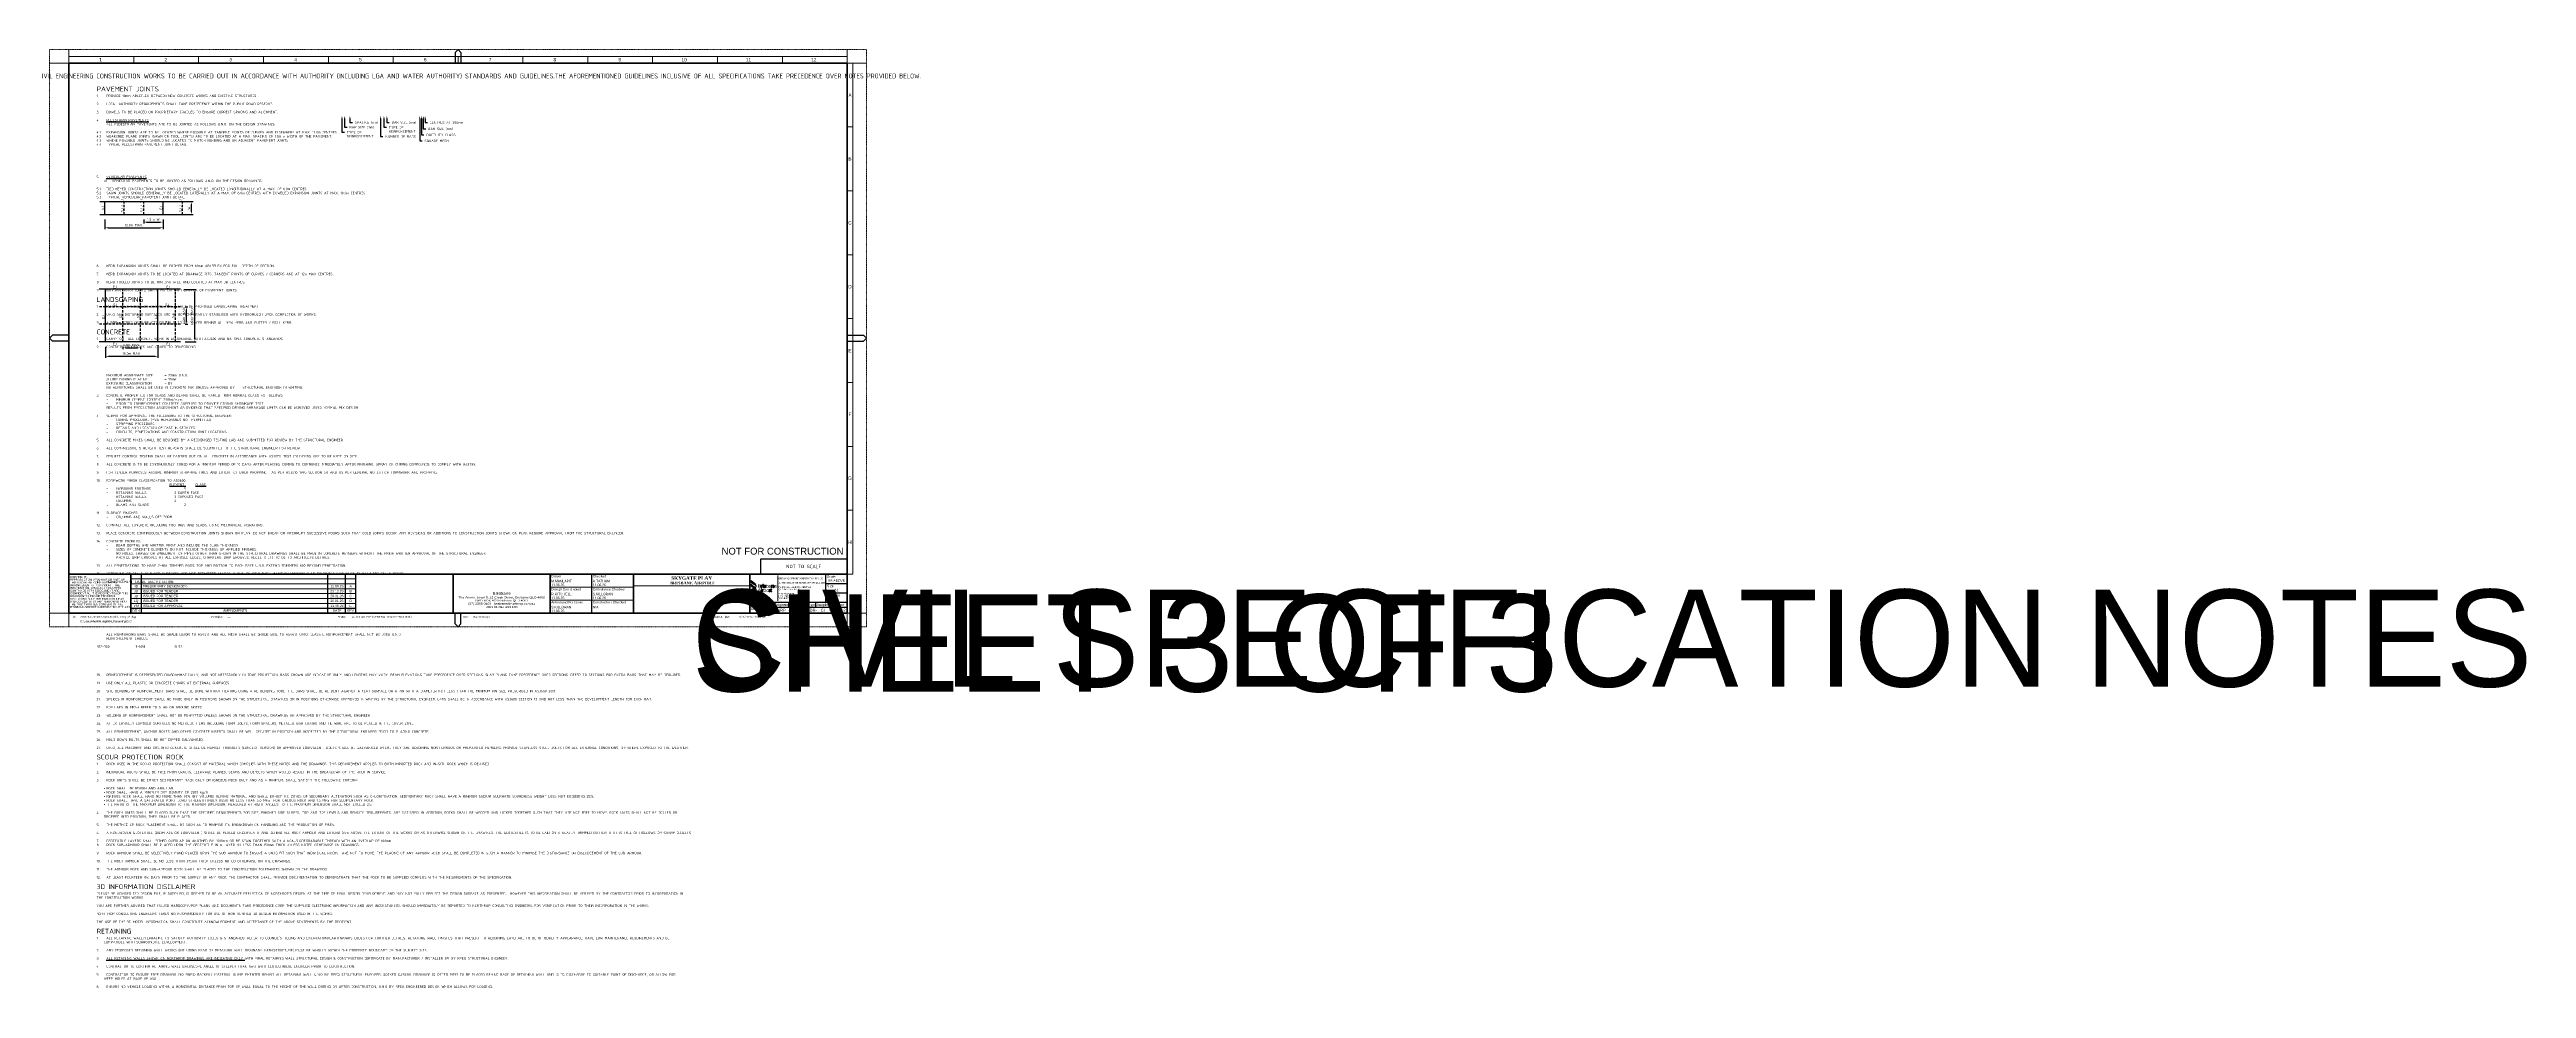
# Paper-space layout 'Layout1' of a CAD drawing. Header units: metres. Extents: x 0 to 2550, y -372 to 594.
import ezdxf
from ezdxf import colors
from ezdxf.entities.mleader import LeaderData, LeaderLine
from ezdxf.enums import TextEntityAlignment as Align
from ezdxf.math import Vec2, Vec3

# ---------------------------------------------------------------- set-up
doc = ezdxf.new("R2018")
doc.units = ezdxf.units.M
doc.header["$PDMODE"] = 1
doc.linetypes.add('DGN Style 3', pattern=[0.017855, 0.012754, -0.005101])
doc.linetypes.add('HIDDEN2', pattern=[7.5, 5, -2.5])
doc.layers.get('DEFPOINTS').update_dxf_attribs({"color": 11})
for name, color, linetype in [('A_TTL_SCALE', 7, 'Continuous'), ('A_TTL_TEXT TITILE BLOCK-RefEdit0-RefEdit0', 7, 'Continuous'), ('A_TTL_TEXT TITLE', 5, 'Continuous'), ('DETAILS', 7, 'Continuous'), ('XREF', 7, 'Continuous')]:
    doc.layers.add(name, color=color, linetype=linetype)
for name, color, linetype, lineweight in [('G-TTLB-BORD', 7, 'Continuous', 0), ('G-TTLB-TITL', 7, 'Continuous', 0), ('TEXT_NE LOGO', 7, 'Continuous', 18)]:
    doc.layers.add(name, color=color, linetype=linetype, lineweight=lineweight)
doc.layers.add('VPORTS', color=11, linetype='Continuous', plot=False)
doc.layers.add('VPORTS_FRAMES', color=11, linetype='Continuous', plot=False)
doc.styles.add('Arial', font='arial.ttf', dxfattribs={"width": 1.25, "height": 2.75})
doc.styles.add('Arial_Wide', font='arial.ttf', dxfattribs={"width": 1.25, "height": 2.75})
doc.styles.add('ISOCP', font='isocp.shx')
doc.styles.get("Standard").update_dxf_attribs({"font": 'ARIALN.TTF'})
doc.styles.add('Style-Arial', font='arial.ttf')
doc.styles.add('Style-Times New Roman', font='times.ttf')
doc.dimstyles.new('ISOCP', dxfattribs={"dimtxt": 2.5, "dimasz": 3, "dimexe": 1.5, "dimexo": 5, "dimgap": 1.5, "dimtad": 1, "dimzin": 0, "dimdsep": 46, "dimtxsty": 'ISOCP', "dimcen": 1, "dimclrd": 256, "dimclre": 256, "dimclrt": 7, "dimadec": 0, "dimazin": 0, "dimtfac": 1, "dimtmove": 0, "dimatfit": 2, "dimfxl": 1, "dimtolj": 1, "dimtzin": 0, "dimlwd": -1, "dimlwe": -1, "dimarcsym": 0})

# ---------------------------------------------------------------- blocks, each defined once
blk = doc.blocks.new('PROJECT TITLE BLOCK(BAC V2.1)')
at = {"layer": 'G-TTLB-BORD', "linetype": 'Continuous', "lineweight": 0}
h = blk.add_hatch(color=7, dxfattribs=at)
h.set_gradient(color1=(0, 143, 227), color2=(27, 9, 111))
edge = h.paths.add_edge_path()
edge.add_spline(control_points=[(726.7, 43.8), (725.5, 45.1), (723, 46.8), (723.2, 46.6), (723.5, 46.5), (722.3, 47.2), (722.2, 47.7)], knot_values=[0, 0, 0, 0, 0.5, 0.5, 0.5, 1, 1, 1, 1], degree=3, periodic=0)
edge.add_line((722.2, 47.7), (722.1, 47.6))
edge.add_line((722.1, 47.6), (722.3, 45.6))
edge.add_spline(control_points=[(722.3, 45.6), (722.4, 45.1), (722.9, 44.7), (723.4, 44.5), (723.4, 44.5), (725.8, 43.3), (726.6, 42.7), (727.3, 42.1), (727.4, 41.7), (727.4, 41.7), (727.4, 41.7), (727.7, 42.8), (726.7, 43.8)], knot_values=[0, 0, 0, 0, 0.25, 0.25, 0.25, 0.5, 0.5, 0.5, 0.75, 0.75, 0.75, 1, 1, 1, 1], degree=3, periodic=0)
h = blk.add_hatch(color=7, dxfattribs=at)
h.set_gradient(color1=(0, 143, 227), color2=(27, 9, 111))
edge = h.paths.add_edge_path()
edge.add_spline(control_points=[(726.7, 39.9), (725.5, 41.2), (723, 42.8), (723.2, 42.7), (723.5, 42.5), (722.3, 43.2), (722.2, 43.7)], knot_values=[0, 0, 0, 0, 0.5, 0.5, 0.5, 1, 1, 1, 1], degree=3, periodic=0)
edge.add_line((722.2, 43.7), (722.1, 43.7))
edge.add_line((722.1, 43.7), (722.3, 41.7))
edge.add_spline(control_points=[(722.3, 41.7), (722.4, 41.2), (722.9, 40.8), (723.4, 40.6), (723.4, 40.6), (725.8, 39.4), (726.6, 38.8), (727.3, 38.2), (727.4, 37.8), (727.4, 37.8), (727.4, 37.8), (727.7, 38.8), (726.7, 39.9)], knot_values=[0, 0, 0, 0, 0.25, 0.25, 0.25, 0.5, 0.5, 0.5, 0.75, 0.75, 0.75, 1, 1, 1, 1], degree=3, periodic=0)
h = blk.add_hatch(color=7, dxfattribs=at)
h.set_gradient(color1=(255, 192, 0), color2=(255, 94, 0))
edge = h.paths.add_edge_path()
edge.add_spline(control_points=[(727.4, 41.7), (727.4, 41.7), (727.3, 41.3), (726.6, 40.8), (725.8, 40.2), (723.4, 39), (723.4, 39), (722.9, 38.7), (722.4, 38.4), (722.3, 37.8)], knot_values=[0, 0, 0, 0, 0.333333, 0.333333, 0.333333, 0.666667, 0.666667, 0.666667, 1, 1, 1, 1], degree=3, periodic=0)
edge.add_line((722.3, 37.8), (722.1, 35.8))
edge.add_line((722.1, 35.8), (722.2, 35.8))
edge.add_spline(control_points=[(722.2, 35.8), (722.3, 36.3), (723.5, 37), (723.2, 36.8), (723, 36.7), (725.5, 38.3), (726.7, 39.7), (727.7, 40.7), (727.4, 41.7), (727.4, 41.7)], knot_values=[0, 0, 0, 0, 0.333333, 0.333333, 0.333333, 0.666667, 0.666667, 0.666667, 1, 1, 1, 1], degree=3, periodic=0)
h = blk.add_hatch(color=7, dxfattribs=at)
h.set_gradient(color1=(203, 215, 0), color2=(0, 140, 51))
edge = h.paths.add_edge_path()
edge.add_spline(control_points=[(727.4, 37.8), (727.4, 37.8), (727.3, 37.4), (726.6, 36.8), (725.8, 36.2), (723.4, 35), (723.4, 35), (722.9, 34.8), (722.4, 34.4), (722.3, 33.9)], knot_values=[0, 0, 0, 0, 0.333333, 0.333333, 0.333333, 0.666667, 0.666667, 0.666667, 1, 1, 1, 1], degree=3, periodic=0)
edge.add_line((722.3, 33.9), (722.1, 31.9))
edge.add_line((722.1, 31.9), (722.2, 31.9))
edge.add_spline(control_points=[(722.2, 31.9), (722.3, 32.3), (723.5, 33.1), (723.2, 32.9), (723, 32.8), (725.5, 34.4), (726.7, 35.7), (727.7, 36.8), (727.4, 37.8), (727.4, 37.8)], knot_values=[0, 0, 0, 0, 0.333333, 0.333333, 0.333333, 0.666667, 0.666667, 0.666667, 1, 1, 1, 1], degree=3, periodic=0)
at = {"layer": 'G-TTLB-BORD', "linetype": 'Continuous', "lineweight": 0, "true_color": 0x0c2340}
h = blk.add_hatch(color=158, dxfattribs=at)
h.paths.add_polyline_path([(729, 35.8), (729.5, 35.8), (729.8, 36.8), (731.4, 36.8), (731.8, 35.8), (732.3, 35.8), (730.9, 39.4), (730.4, 39.4)])
h.paths.add_polyline_path([(730, 37.2), (730.6, 38.9), (731.3, 37.2)], flags=16)
h = blk.add_hatch(color=158, dxfattribs=at)
edge = h.paths.add_edge_path()
edge.add_line((730.7, 43.7), (729.4, 43.7))
edge.add_line((729.4, 43.7), (729.4, 40.1))
edge.add_line((729.4, 40.1), (730.8, 40.1))
edge.add_spline(control_points=[(730.8, 40.1), (731.2, 40.1), (731.5, 40.2), (731.7, 40.4), (732, 40.6), (732.1, 40.8), (732.1, 41.1), (732.1, 41.6), (731.8, 41.9), (731.3, 42), (731.5, 42), (731.7, 42.1), (731.8, 42.2), (731.9, 42.4), (732, 42.6), (732, 42.8), (732, 43.1), (731.8, 43.3), (731.6, 43.5), (731.4, 43.6), (731.1, 43.7), (730.7, 43.7)], knot_values=[0, 0, 0, 0, 0.142857, 0.142857, 0.142857, 0.285714, 0.285714, 0.285714, 0.428571, 0.428571, 0.428571, 0.571429, 0.571429, 0.571429, 0.714286, 0.714286, 0.714286, 0.857143, 0.857143, 0.857143, 1, 1, 1, 1], degree=3, periodic=0)
edge = h.paths.add_edge_path(flags=16)
edge.add_line((730, 40.6), (730, 41.7))
edge.add_line((730, 41.7), (730.8, 41.7))
edge.add_spline(control_points=[(730.8, 41.7), (731, 41.7), (731.2, 41.6), (731.3, 41.5), (731.4, 41.4), (731.5, 41.3), (731.5, 41.1), (731.5, 41), (731.4, 40.8), (731.3, 40.7), (731.2, 40.7), (731, 40.6), (730.8, 40.6)], knot_values=[0, 0, 0, 0, 0.25, 0.25, 0.25, 0.5, 0.5, 0.5, 0.75, 0.75, 0.75, 1, 1, 1, 1], degree=3, periodic=0)
edge.add_line((730.8, 40.6), (730, 40.6))
edge = h.paths.add_edge_path(flags=16)
edge.add_line((730, 42.2), (730, 43.2))
edge.add_line((730, 43.2), (730.7, 43.2))
edge.add_spline(control_points=[(730.7, 43.2), (730.9, 43.2), (731.1, 43.2), (731.2, 43.1), (731.3, 43), (731.4, 42.9), (731.4, 42.7), (731.4, 42.5), (731.3, 42.4), (731.2, 42.3), (731.1, 42.2), (730.9, 42.2), (730.7, 42.2)], knot_values=[0, 0, 0, 0, 0.25, 0.25, 0.25, 0.5, 0.5, 0.5, 0.75, 0.75, 0.75, 1, 1, 1, 1], degree=3, periodic=0)
edge.add_line((730.7, 42.2), (730, 42.2))
h = blk.add_hatch(color=158, dxfattribs=at)
edge = h.paths.add_edge_path()
edge.add_line((733.9, 42.7), (733.7, 42.7))
edge.add_spline(control_points=[(733.7, 42.7), (733.5, 42.7), (733.4, 42.7), (733.3, 42.6), (733.1, 42.6), (733, 42.5), (733, 42.3)], knot_values=[0, 0, 0, 0, 0.5, 0.5, 0.5, 1, 1, 1, 1], degree=3, periodic=0)
edge.add_line((733, 42.3), (732.9, 42.7))
edge.add_line((732.9, 42.7), (732.4, 42.7))
edge.add_line((732.4, 42.7), (732.4, 40.1))
edge.add_line((732.4, 40.1), (733, 40.1))
edge.add_line((733, 40.1), (733, 41.4))
edge.add_spline(control_points=[(733, 41.4), (733, 41.7), (733, 41.8), (733.1, 42), (733.2, 42.1), (733.4, 42.2), (733.6, 42.2)], knot_values=[0, 0, 0, 0, 0.5, 0.5, 0.5, 1, 1, 1, 1], degree=3, periodic=0)
edge.add_line((733.6, 42.2), (733.9, 42.2))
edge.add_line((733.9, 42.2), (733.9, 42.7))
h = blk.add_hatch(color=158, dxfattribs=at)
edge = h.paths.add_edge_path()
edge.add_spline(control_points=[(732.9, 39.3), (732.8, 39.4), (732.8, 39.4), (732.7, 39.4), (732.6, 39.4), (732.5, 39.4), (732.5, 39.3), (732.4, 39.3), (732.4, 39.2), (732.4, 39.1), (732.4, 39.1), (732.4, 39), (732.5, 38.9), (732.5, 38.9), (732.6, 38.9), (732.7, 38.9), (732.8, 38.9), (732.8, 38.9), (732.9, 38.9), (732.9, 39), (733, 39.1), (733, 39.1), (733, 39.2), (732.9, 39.3), (732.9, 39.3)], knot_values=[0, 0, 0, 0, 0.125, 0.125, 0.125, 0.25, 0.25, 0.25, 0.375, 0.375, 0.375, 0.5, 0.5, 0.5, 0.625, 0.625, 0.625, 0.75, 0.75, 0.75, 0.875, 0.875, 0.875, 1, 1, 1, 1], degree=3, periodic=0)
h = blk.add_hatch(color=158, dxfattribs=at)
edge = h.paths.add_edge_path()
edge.add_spline(control_points=[(732.5, 38.4), (732.5, 38.4), (732.5, 35.8), (732.5, 35.8), (732.5, 35.8), (732.9, 35.8), (732.9, 35.8), (732.9, 35.8), (732.9, 38.4), (732.9, 38.4), (732.9, 38.4), (732.5, 38.4), (732.5, 38.4)], knot_values=[0, 0, 0, 0, 0.25, 0.25, 0.25, 0.5, 0.5, 0.5, 0.75, 0.75, 0.75, 1, 1, 1, 1], degree=3, periodic=0)
h = blk.add_hatch(color=158, dxfattribs=at)
edge = h.paths.add_edge_path()
edge.add_line((734.7, 38.4), (734.6, 38.4))
edge.add_spline(control_points=[(734.6, 38.4), (734.4, 38.4), (734.2, 38.4), (734.1, 38.3), (734, 38.2), (733.9, 38.1), (733.8, 38)], knot_values=[0, 0, 0, 0, 0.5, 0.5, 0.5, 1, 1, 1, 1], degree=3, periodic=0)
edge.add_line((733.8, 38), (733.8, 38.4))
edge.add_line((733.8, 38.4), (733.4, 38.4))
edge.add_line((733.4, 38.4), (733.4, 35.8))
edge.add_line((733.4, 35.8), (733.8, 35.8))
edge.add_line((733.8, 35.8), (733.8, 37.1))
edge.add_spline(control_points=[(733.8, 37.1), (733.8, 37.4), (733.9, 37.6), (734, 37.7), (734.1, 37.9), (734.3, 38), (734.5, 38)], knot_values=[0, 0, 0, 0, 0.5, 0.5, 0.5, 1, 1, 1, 1], degree=3, periodic=0)
edge.add_line((734.5, 38), (734.7, 38))
edge.add_line((734.7, 38), (734.7, 38.4))
at = {"layer": 'G-TTLB-BORD', "linetype": 'Continuous', "lineweight": 0, "true_color": 0xffffff}
h = blk.add_hatch(color=7, dxfattribs=at)
edge = h.paths.add_edge_path()
edge.add_spline(control_points=[(735.2, 32), (736, 32), (736.5, 32.5), (736.5, 33.4), (736.5, 34.2), (736, 34.8), (735.2, 34.8), (734.3, 34.8), (733.8, 34.2), (733.8, 33.4), (733.8, 32.5), (734.3, 32), (735.2, 32)], knot_values=[0, 0, 0, 0, 0.25, 0.25, 0.25, 0.5, 0.5, 0.5, 0.75, 0.75, 0.75, 1, 1, 1, 1], degree=3, periodic=0)
edge = h.paths.add_edge_path(flags=17)
edge.add_spline(control_points=[(735.2, 34.3), (735.7, 34.3), (736, 33.9), (736, 33.4), (736, 32.8), (735.7, 32.4), (735.2, 32.4), (734.7, 32.4), (734.4, 32.8), (734.4, 33.4), (734.4, 33.9), (734.7, 34.3), (735.2, 34.3)], knot_values=[0, 0, 0, 0, 0.25, 0.25, 0.25, 0.5, 0.5, 0.5, 0.75, 0.75, 0.75, 1, 1, 1, 1], degree=3, periodic=0)
at = {"layer": 'G-TTLB-BORD', "linetype": 'Continuous', "lineweight": 0, "true_color": 0x0c2340}
h = blk.add_hatch(color=158, dxfattribs=at)
edge = h.paths.add_edge_path()
edge.add_spline(control_points=[(734.7, 43.7), (734.6, 43.8), (734.5, 43.8), (734.4, 43.8), (734.3, 43.8), (734.2, 43.8), (734.2, 43.7), (734.1, 43.6), (734.1, 43.5), (734.1, 43.5), (734.1, 43.4), (734.1, 43.3), (734.2, 43.2), (734.2, 43.2), (734.3, 43.1), (734.4, 43.1), (734.5, 43.1), (734.6, 43.2), (734.7, 43.2), (734.7, 43.3), (734.8, 43.4), (734.8, 43.5), (734.8, 43.5), (734.7, 43.6), (734.7, 43.7)], knot_values=[0, 0, 0, 0, 0.125, 0.125, 0.125, 0.25, 0.25, 0.25, 0.375, 0.375, 0.375, 0.5, 0.5, 0.5, 0.625, 0.625, 0.625, 0.75, 0.75, 0.75, 0.875, 0.875, 0.875, 1, 1, 1, 1], degree=3, periodic=0)
h = blk.add_hatch(color=158, dxfattribs=at)
edge = h.paths.add_edge_path()
edge.add_spline(control_points=[(734.1, 42.7), (734.1, 42.7), (734.1, 40.1), (734.1, 40.1), (734.1, 40.1), (734.7, 40.1), (734.7, 40.1), (734.7, 40.1), (734.7, 42.7), (734.7, 42.7), (734.7, 42.7), (734.1, 42.7), (734.1, 42.7)], knot_values=[0, 0, 0, 0, 0.25, 0.25, 0.25, 0.5, 0.5, 0.5, 0.75, 0.75, 0.75, 1, 1, 1, 1], degree=3, periodic=0)
h = blk.add_hatch(color=158, dxfattribs=at)
edge = h.paths.add_edge_path()
edge.add_line((735.6, 41), (735, 41))
edge.add_spline(control_points=[(735, 41), (735, 40.7), (735.1, 40.5), (735.4, 40.3), (735.6, 40.2), (735.9, 40.1), (736.2, 40.1), (736.4, 40.1), (736.6, 40.1), (736.8, 40.2), (736.9, 40.2), (737.1, 40.3), (737.2, 40.5), (737.3, 40.6), (737.3, 40.7), (737.3, 40.9), (737.3, 41.1), (737.3, 41.2), (737.2, 41.3), (737.1, 41.4), (737, 41.5), (736.8, 41.6), (736.6, 41.6), (736.5, 41.7), (736.2, 41.7), (736.1, 41.7), (735.9, 41.7), (735.9, 41.7), (735.8, 41.8), (735.7, 41.8), (735.7, 41.8), (735.6, 41.9), (735.6, 41.9), (735.6, 42), (735.6, 42.1), (735.7, 42.2), (735.8, 42.2), (735.9, 42.3), (736, 42.3), (736.1, 42.3), (736.3, 42.3), (736.4, 42.3), (736.5, 42.2), (736.7, 42.1), (736.7, 42), (736.7, 41.9)], knot_values=[0, 0, 0, 0, 0.066667, 0.066667, 0.066667, 0.133333, 0.133333, 0.133333, 0.2, 0.2, 0.2, 0.266667, 0.266667, 0.266667, 0.333333, 0.333333, 0.333333, 0.4, 0.4, 0.4, 0.466667, 0.466667, 0.466667, 0.533333, 0.533333, 0.533333, 0.6, 0.6, 0.6, 0.666667, 0.666667, 0.666667, 0.733333, 0.733333, 0.733333, 0.8, 0.8, 0.8, 0.866667, 0.866667, 0.866667, 0.933333, 0.933333, 0.933333, 1, 1, 1, 1], degree=3, periodic=0)
edge.add_line((736.7, 41.9), (737.3, 41.9))
edge.add_spline(control_points=[(737.3, 41.9), (737.2, 42.2), (737.1, 42.4), (736.9, 42.6), (736.7, 42.7), (736.5, 42.8), (736.1, 42.8), (735.9, 42.8), (735.7, 42.7), (735.6, 42.7), (735.4, 42.6), (735.3, 42.5), (735.2, 42.4), (735.1, 42.3), (735.1, 42.1), (735.1, 42), (735.1, 41.8), (735.1, 41.6), (735.2, 41.5), (735.3, 41.4), (735.4, 41.4), (735.6, 41.3), (735.7, 41.3), (735.9, 41.2), (736.1, 41.2), (736.3, 41.2), (736.4, 41.2), (736.5, 41.2), (736.6, 41.1), (736.6, 41.1), (736.7, 41.1), (736.7, 41), (736.8, 40.9), (736.8, 40.9), (736.8, 40.8), (736.7, 40.7), (736.6, 40.6), (736.5, 40.5), (736.4, 40.5), (736.2, 40.5), (736, 40.5), (735.9, 40.6), (735.7, 40.6), (735.6, 40.7), (735.6, 40.8), (735.6, 41)], knot_values=[0, 0, 0, 0, 0.066667, 0.066667, 0.066667, 0.133333, 0.133333, 0.133333, 0.2, 0.2, 0.2, 0.266667, 0.266667, 0.266667, 0.333333, 0.333333, 0.333333, 0.4, 0.4, 0.4, 0.466667, 0.466667, 0.466667, 0.533333, 0.533333, 0.533333, 0.6, 0.6, 0.6, 0.666667, 0.666667, 0.666667, 0.733333, 0.733333, 0.733333, 0.8, 0.8, 0.8, 0.866667, 0.866667, 0.866667, 0.933333, 0.933333, 0.933333, 1, 1, 1, 1], degree=3, periodic=0)
h = blk.add_hatch(color=158, dxfattribs=at)
edge = h.paths.add_edge_path()
edge.add_spline(control_points=[(737, 38.3), (736.8, 38.4), (736.6, 38.4), (736.4, 38.4), (736, 38.4), (735.7, 38.3), (735.5, 38)], knot_values=[0, 0, 0, 0, 0.5, 0.5, 0.5, 1, 1, 1, 1], degree=3, periodic=0)
edge.add_line((735.5, 38), (735.4, 38.4))
edge.add_line((735.4, 38.4), (735.1, 38.4))
edge.add_line((735.1, 38.4), (735.1, 34.8))
edge.add_line((735.1, 34.8), (735.5, 34.8))
edge.add_line((735.5, 34.8), (735.5, 36.2))
edge.add_spline(control_points=[(735.5, 36.2), (735.6, 36.1), (735.7, 36), (735.8, 35.9), (736, 35.8), (736.2, 35.8), (736.4, 35.8), (736.6, 35.8), (736.8, 35.8), (737, 35.9), (737.2, 36), (737.4, 36.2), (737.5, 36.4), (737.6, 36.6), (737.6, 36.8), (737.6, 37.1), (737.6, 37.4), (737.6, 37.6), (737.5, 37.8), (737.4, 38), (737.2, 38.2), (737, 38.3)], knot_values=[0, 0, 0, 0, 0.142857, 0.142857, 0.142857, 0.285714, 0.285714, 0.285714, 0.428571, 0.428571, 0.428571, 0.571429, 0.571429, 0.571429, 0.714286, 0.714286, 0.714286, 0.857143, 0.857143, 0.857143, 1, 1, 1, 1], degree=3, periodic=0)
edge = h.paths.add_edge_path(flags=16)
edge.add_spline(control_points=[(737, 36.4), (736.8, 36.2), (736.6, 36.1), (736.3, 36.1), (736.2, 36.1), (736, 36.2), (735.9, 36.3), (735.7, 36.3), (735.6, 36.5), (735.6, 36.6), (735.5, 36.8), (735.5, 36.9), (735.5, 37.1), (735.5, 37.3), (735.5, 37.5), (735.6, 37.6), (735.6, 37.7), (735.7, 37.9), (735.9, 37.9), (736, 38), (736.2, 38.1), (736.3, 38.1), (736.6, 38.1), (736.8, 38), (737, 37.8), (737.1, 37.6), (737.2, 37.4), (737.2, 37.1), (737.2, 36.8), (737.1, 36.6), (737, 36.4)], knot_values=[0, 0, 0, 0, 0.1, 0.1, 0.1, 0.2, 0.2, 0.2, 0.3, 0.3, 0.3, 0.4, 0.4, 0.4, 0.5, 0.5, 0.5, 0.6, 0.6, 0.6, 0.7, 0.7, 0.7, 0.8, 0.8, 0.8, 0.9, 0.9, 0.9, 1, 1, 1, 1], degree=3, periodic=0)
h = blk.add_hatch(color=158, dxfattribs=at)
edge = h.paths.add_edge_path()
edge.add_spline(control_points=[(739.7, 42.6), (739.5, 42.7), (739.3, 42.8), (739.1, 42.8), (738.7, 42.8), (738.4, 42.6), (738.2, 42.3)], knot_values=[0, 0, 0, 0, 0.5, 0.5, 0.5, 1, 1, 1, 1], degree=3, periodic=0)
edge.add_line((738.2, 42.3), (738.2, 43.7))
edge.add_line((738.2, 43.7), (737.7, 43.7))
edge.add_line((737.7, 43.7), (737.7, 40.1))
edge.add_line((737.7, 40.1), (738.1, 40.1))
edge.add_line((738.1, 40.1), (738.2, 40.5))
edge.add_spline(control_points=[(738.2, 40.5), (738.3, 40.4), (738.4, 40.3), (738.6, 40.2), (738.7, 40.1), (738.9, 40.1), (739.1, 40.1), (739.3, 40.1), (739.5, 40.1), (739.7, 40.2), (739.9, 40.4), (740, 40.5), (740.1, 40.7), (740.3, 40.9), (740.3, 41.2), (740.3, 41.4), (740.3, 41.7), (740.3, 41.9), (740.1, 42.1), (740, 42.3), (739.9, 42.5), (739.7, 42.6)], knot_values=[0, 0, 0, 0, 0.142857, 0.142857, 0.142857, 0.285714, 0.285714, 0.285714, 0.428571, 0.428571, 0.428571, 0.571429, 0.571429, 0.571429, 0.714286, 0.714286, 0.714286, 0.857143, 0.857143, 0.857143, 1, 1, 1, 1], degree=3, periodic=0)
edge = h.paths.add_edge_path(flags=16)
edge.add_spline(control_points=[(739.5, 40.8), (739.4, 40.6), (739.2, 40.5), (739, 40.5), (738.7, 40.5), (738.6, 40.6), (738.4, 40.8), (738.3, 41), (738.2, 41.2), (738.2, 41.4), (738.2, 41.7), (738.3, 41.9), (738.4, 42.1), (738.6, 42.2), (738.7, 42.3), (739, 42.3), (739.2, 42.3), (739.4, 42.2), (739.5, 42.1), (739.7, 41.9), (739.7, 41.7), (739.7, 41.4), (739.7, 41.2), (739.7, 41), (739.5, 40.8)], knot_values=[0, 0, 0, 0, 0.125, 0.125, 0.125, 0.25, 0.25, 0.25, 0.375, 0.375, 0.375, 0.5, 0.5, 0.5, 0.625, 0.625, 0.625, 0.75, 0.75, 0.75, 0.875, 0.875, 0.875, 1, 1, 1, 1], degree=3, periodic=0)
h = blk.add_hatch(color=158, dxfattribs=at)
edge = h.paths.add_edge_path()
edge.add_spline(control_points=[(738.5, 35.9), (738.7, 35.8), (738.9, 35.8), (739.2, 35.8), (739.4, 35.8), (739.7, 35.8), (739.9, 35.9), (740.1, 36), (740.2, 36.2), (740.3, 36.4), (740.4, 36.6), (740.5, 36.8), (740.5, 37.1), (740.5, 37.4), (740.4, 37.6), (740.3, 37.8), (740.2, 38), (740.1, 38.2), (739.9, 38.3), (739.7, 38.4), (739.4, 38.4), (739.2, 38.4), (738.9, 38.4), (738.7, 38.4), (738.5, 38.3), (738.3, 38.2), (738.2, 38), (738.1, 37.8), (737.9, 37.6), (737.9, 37.4), (737.9, 37.1), (737.9, 36.8), (737.9, 36.6), (738.1, 36.4), (738.2, 36.2), (738.3, 36), (738.5, 35.9)], knot_values=[0, 0, 0, 0, 0.083333, 0.083333, 0.083333, 0.166667, 0.166667, 0.166667, 0.25, 0.25, 0.25, 0.333333, 0.333333, 0.333333, 0.416667, 0.416667, 0.416667, 0.5, 0.5, 0.5, 0.583333, 0.583333, 0.583333, 0.666667, 0.666667, 0.666667, 0.75, 0.75, 0.75, 0.833333, 0.833333, 0.833333, 0.916667, 0.916667, 0.916667, 1, 1, 1, 1], degree=3, periodic=0)
edge = h.paths.add_edge_path(flags=16)
edge.add_spline(control_points=[(739.6, 36.3), (739.5, 36.2), (739.4, 36.1), (739.2, 36.1), (739, 36.1), (738.9, 36.2), (738.7, 36.3), (738.6, 36.3), (738.5, 36.5), (738.4, 36.6), (738.4, 36.7), (738.3, 36.9), (738.3, 37.1), (738.3, 37.3), (738.4, 37.4), (738.4, 37.6), (738.5, 37.7), (738.6, 37.9), (738.7, 37.9), (738.9, 38), (739, 38.1), (739.2, 38.1), (739.4, 38.1), (739.5, 38), (739.6, 37.9), (739.8, 37.9), (739.9, 37.7), (739.9, 37.6), (740, 37.4), (740.1, 37.3), (740.1, 37.1), (740.1, 36.9), (740, 36.7), (739.9, 36.6), (739.9, 36.5), (739.8, 36.3), (739.6, 36.3)], knot_values=[0, 0, 0, 0, 0.083333, 0.083333, 0.083333, 0.166667, 0.166667, 0.166667, 0.25, 0.25, 0.25, 0.333333, 0.333333, 0.333333, 0.416667, 0.416667, 0.416667, 0.5, 0.5, 0.5, 0.583333, 0.583333, 0.583333, 0.666667, 0.666667, 0.666667, 0.75, 0.75, 0.75, 0.833333, 0.833333, 0.833333, 0.916667, 0.916667, 0.916667, 1, 1, 1, 1], degree=3, periodic=0)
h = blk.add_hatch(color=158, dxfattribs=at)
edge = h.paths.add_edge_path()
edge.add_line((743.1, 40.6), (743, 40.6))
edge.add_spline(control_points=[(743, 40.6), (742.9, 40.6), (742.8, 40.7), (742.8, 40.8)], knot_values=[0, 0, 0, 0, 1, 1, 1, 1], degree=3, periodic=0)
edge.add_line((742.8, 40.8), (742.8, 41.8))
edge.add_spline(control_points=[(742.8, 41.8), (742.8, 42.1), (742.7, 42.4), (742.5, 42.5), (742.3, 42.7), (742, 42.8), (741.7, 42.8), (741.4, 42.8), (741.1, 42.7), (740.9, 42.5), (740.7, 42.4), (740.6, 42.2), (740.5, 41.9)], knot_values=[0, 0, 0, 0, 0.25, 0.25, 0.25, 0.5, 0.5, 0.5, 0.75, 0.75, 0.75, 1, 1, 1, 1], degree=3, periodic=0)
edge.add_line((740.5, 41.9), (741.1, 41.9))
edge.add_spline(control_points=[(741.1, 41.9), (741.1, 42.1), (741.2, 42.1), (741.3, 42.2), (741.4, 42.3), (741.5, 42.3), (741.7, 42.3), (741.9, 42.3), (742, 42.3), (742.1, 42.2), (742.2, 42.1), (742.2, 42), (742.2, 41.8)], knot_values=[0, 0, 0, 0, 0.25, 0.25, 0.25, 0.5, 0.5, 0.5, 0.75, 0.75, 0.75, 1, 1, 1, 1], degree=3, periodic=0)
edge.add_line((742.2, 41.8), (742.2, 41.7))
edge.add_line((742.2, 41.7), (741.6, 41.7))
edge.add_spline(control_points=[(741.6, 41.7), (741.2, 41.7), (740.9, 41.6), (740.8, 41.5), (740.6, 41.3), (740.5, 41.1), (740.5, 40.8), (740.5, 40.6), (740.6, 40.4), (740.7, 40.3), (740.9, 40.1), (741.1, 40.1), (741.4, 40.1), (741.8, 40.1), (742.1, 40.2), (742.3, 40.5), (742.3, 40.4), (742.3, 40.3), (742.4, 40.2), (742.5, 40.1), (742.6, 40.1), (742.8, 40.1)], knot_values=[0, 0, 0, 0, 0.142857, 0.142857, 0.142857, 0.285714, 0.285714, 0.285714, 0.428571, 0.428571, 0.428571, 0.571429, 0.571429, 0.571429, 0.714286, 0.714286, 0.714286, 0.857143, 0.857143, 0.857143, 1, 1, 1, 1], degree=3, periodic=0)
edge.add_line((742.8, 40.1), (743.1, 40.1))
edge.add_line((743.1, 40.1), (743.1, 40.6))
edge = h.paths.add_edge_path(flags=16)
edge.add_line((742.2, 41.3), (742.2, 41.2))
edge.add_spline(control_points=[(742.2, 41.2), (742.2, 41), (742.2, 40.8), (742.1, 40.7), (741.9, 40.6), (741.7, 40.5), (741.5, 40.5), (741.4, 40.5), (741.2, 40.5), (741.2, 40.6), (741.1, 40.7), (741, 40.8), (741, 40.9), (741, 41), (741.1, 41.1), (741.2, 41.2), (741.3, 41.2), (741.4, 41.3), (741.6, 41.3)], knot_values=[0, 0, 0, 0, 0.166667, 0.166667, 0.166667, 0.333333, 0.333333, 0.333333, 0.5, 0.5, 0.5, 0.666667, 0.666667, 0.666667, 0.833333, 0.833333, 0.833333, 1, 1, 1, 1], degree=3, periodic=0)
edge.add_line((741.6, 41.3), (742.2, 41.3))
h = blk.add_hatch(color=158, dxfattribs=at)
edge = h.paths.add_edge_path()
edge.add_line((742.2, 38.4), (742, 38.4))
edge.add_spline(control_points=[(742, 38.4), (741.8, 38.4), (741.7, 38.4), (741.6, 38.3), (741.4, 38.2), (741.3, 38.1), (741.3, 38)], knot_values=[0, 0, 0, 0, 0.5, 0.5, 0.5, 1, 1, 1, 1], degree=3, periodic=0)
edge.add_line((741.3, 38), (741.2, 38.4))
edge.add_line((741.2, 38.4), (740.8, 38.4))
edge.add_line((740.8, 38.4), (740.8, 35.8))
edge.add_line((740.8, 35.8), (741.3, 35.8))
edge.add_line((741.3, 35.8), (741.3, 37.1))
edge.add_spline(control_points=[(741.3, 37.1), (741.3, 37.4), (741.3, 37.6), (741.4, 37.7), (741.5, 37.9), (741.7, 38), (742, 38)], knot_values=[0, 0, 0, 0, 0.5, 0.5, 0.5, 1, 1, 1, 1], degree=3, periodic=0)
edge.add_line((742, 38), (742.2, 38))
edge.add_line((742.2, 38), (742.2, 38.4))
h = blk.add_hatch(color=158, dxfattribs=at)
edge = h.paths.add_edge_path()
edge.add_line((742.5, 39.1), (742.5, 36.5))
edge.add_spline(control_points=[(742.5, 36.5), (742.5, 36.2), (742.5, 36.1), (742.6, 36), (742.7, 35.8), (742.9, 35.8), (743.2, 35.8)], knot_values=[0, 0, 0, 0, 0.5, 0.5, 0.5, 1, 1, 1, 1], degree=3, periodic=0)
edge.add_line((743.2, 35.8), (743.6, 35.8))
edge.add_line((743.6, 35.8), (743.6, 36.2))
edge.add_line((743.6, 36.2), (743.2, 36.2))
edge.add_spline(control_points=[(743.2, 36.2), (743.1, 36.2), (743, 36.2), (743, 36.2), (742.9, 36.3), (742.9, 36.4), (742.9, 36.5)], knot_values=[0, 0, 0, 0, 0.5, 0.5, 0.5, 1, 1, 1, 1], degree=3, periodic=0)
edge.add_line((742.9, 36.5), (742.9, 38))
edge.add_line((742.9, 38), (743.6, 38))
edge.add_line((743.6, 38), (743.6, 38.4))
edge.add_line((743.6, 38.4), (742.9, 38.4))
edge.add_line((742.9, 38.4), (742.9, 39.1))
edge.add_line((742.9, 39.1), (742.5, 39.1))
h = blk.add_hatch(color=158, dxfattribs=at)
edge = h.paths.add_edge_path()
edge.add_spline(control_points=[(745.4, 42.5), (745.2, 42.7), (745, 42.8), (744.7, 42.8), (744.3, 42.8), (744, 42.6), (743.8, 42.4)], knot_values=[0, 0, 0, 0, 0.5, 0.5, 0.5, 1, 1, 1, 1], degree=3, periodic=0)
edge.add_line((743.8, 42.4), (743.8, 42.7))
edge.add_line((743.8, 42.7), (743.3, 42.7))
edge.add_line((743.3, 42.7), (743.3, 40.1))
edge.add_line((743.3, 40.1), (743.8, 40.1))
edge.add_line((743.8, 40.1), (743.8, 41.4))
edge.add_spline(control_points=[(743.8, 41.4), (743.8, 41.7), (743.9, 41.9), (744, 42.1), (744.1, 42.2), (744.3, 42.3), (744.5, 42.3), (744.7, 42.3), (744.9, 42.2), (745, 42.1), (745.1, 42), (745.2, 41.8), (745.2, 41.5)], knot_values=[0, 0, 0, 0, 0.25, 0.25, 0.25, 0.5, 0.5, 0.5, 0.75, 0.75, 0.75, 1, 1, 1, 1], degree=3, periodic=0)
edge.add_line((745.2, 41.5), (745.2, 40.1))
edge.add_line((745.2, 40.1), (745.7, 40.1))
edge.add_line((745.7, 40.1), (745.7, 41.6))
edge.add_spline(control_points=[(745.7, 41.6), (745.7, 42), (745.6, 42.3), (745.4, 42.5)], knot_values=[0, 0, 0, 0, 1, 1, 1, 1], degree=3, periodic=0)
h = blk.add_hatch(color=158, dxfattribs=at)
edge = h.paths.add_edge_path()
edge.add_spline(control_points=[(746.2, 42.1), (746.1, 41.9), (746, 41.7), (746, 41.4), (746, 41.2), (746.1, 40.9), (746.2, 40.7), (746.3, 40.5), (746.4, 40.4), (746.6, 40.2), (746.8, 40.1), (747.1, 40.1), (747.4, 40.1), (747.7, 40.1), (747.9, 40.2), (748.1, 40.3), (748.4, 40.5), (748.5, 40.7), (748.5, 41)], knot_values=[0, 0, 0, 0, 0.166667, 0.166667, 0.166667, 0.333333, 0.333333, 0.333333, 0.5, 0.5, 0.5, 0.666667, 0.666667, 0.666667, 0.833333, 0.833333, 0.833333, 1, 1, 1, 1], degree=3, periodic=0)
edge.add_line((748.5, 41), (748, 41))
edge.add_spline(control_points=[(748, 41), (747.9, 40.8), (747.9, 40.7), (747.7, 40.7), (747.6, 40.6), (747.5, 40.5), (747.3, 40.5), (747.1, 40.5), (746.9, 40.6), (746.8, 40.7), (746.7, 40.9), (746.6, 41), (746.6, 41.3)], knot_values=[0, 0, 0, 0, 0.25, 0.25, 0.25, 0.5, 0.5, 0.5, 0.75, 0.75, 0.75, 1, 1, 1, 1], degree=3, periodic=0)
edge.add_line((746.6, 41.3), (746.6, 41.3))
edge.add_line((746.6, 41.3), (748.6, 41.3))
edge.add_spline(control_points=[(748.6, 41.3), (748.6, 41.4), (748.6, 41.4), (748.6, 41.5), (748.6, 41.8), (748.5, 42), (748.4, 42.2), (748.3, 42.4), (748.1, 42.5), (747.9, 42.6), (747.8, 42.7), (747.5, 42.8), (747.3, 42.8), (747, 42.8), (746.8, 42.7), (746.6, 42.6), (746.4, 42.5), (746.3, 42.3), (746.2, 42.1)], knot_values=[0, 0, 0, 0, 0.166667, 0.166667, 0.166667, 0.333333, 0.333333, 0.333333, 0.5, 0.5, 0.5, 0.666667, 0.666667, 0.666667, 0.833333, 0.833333, 0.833333, 1, 1, 1, 1], degree=3, periodic=0)
edge = h.paths.add_edge_path(flags=16)
edge.add_line((748, 41.7), (746.6, 41.7))
edge.add_spline(control_points=[(746.6, 41.7), (746.6, 41.9), (746.7, 42), (746.8, 42.2), (747, 42.3), (747.1, 42.3), (747.3, 42.3), (747.5, 42.3), (747.7, 42.3), (747.8, 42.2), (747.9, 42.1), (748, 41.9), (748, 41.7)], knot_values=[0, 0, 0, 0, 0.25, 0.25, 0.25, 0.5, 0.5, 0.5, 0.75, 0.75, 0.75, 1, 1, 1, 1], degree=3, periodic=0)
at = {"layer": 'G-TTLB-BORD', "color": 7, "linetype": 'Continuous', "lineweight": 0}
for p, q in [((20, 580), (20, 594)), ((20, 587), (821, 587)), ((86.8, 580), (86.8, 587)), ((153.5, 580), (153.5, 587)), ((220.3, 580), (220.3, 587)), ((287, 580), (287, 587)), ((353.8, 580), (353.8, 587)), ((420.5, 580), (420.5, 587)), ((487.3, 580), (487.3, 587)), ((554, 580), (554, 587)), ((620.8, 580), (620.8, 587)), ((687.5, 580), (687.5, 587)), ((754.3, 580), (754.3, 587)), ((821, 580), (821, 594)), ((20, 580), (0, 580)), ((821, 580), (841, 580)), ((827, 54.2), (827, 580)), ((821, 514.3), (827, 514.3)), ((821, 448.5), (827, 448.5)), ((821, 382.8), (827, 382.8)), ((821, 317.1), (827, 317.1)), ((821, 251.4), (827, 251.4)), ((821, 185.6), (827, 185.6)), ((821, 119.9), (827, 119.9)), ((821, 54.2), (827, 54.2)), ((83.7, 49.1), (315.4, 49.1)), ((83.7, 44.1), (315.4, 44.1)), ((83.7, 39.1), (315.4, 39.1)), ((83.7, 34), (315.4, 34)), ((83.7, 29.1), (315.4, 29.1)), ((515.4, 40.8), (601, 40.8)), ((515.4, 27.4), (601, 27.4)), ((601, 42.2), (721, 42.2)), ((20, 14), (0, 14)), ((20, 0), (20, 14)), ((83.7, 24), (315.4, 24)), ((821, 0), (821, 14)), ((821, 14), (841, 14))]:
    blk.add_line(p, q, dxfattribs=at)
at = {"layer": 'G-TTLB-BORD', "color": 7, "linetype": 'Continuous', "lineweight": 30}
for p, q in [((420.5, 594), (417.5, 591)), ((417.5, 591), (417.5, 580)), ((420.5, 594), (423.5, 591)), ((423.5, 591), (423.5, 580)), ((0, 297), (3, 300)), ((0, 297), (3, 294)), ((20, 300), (3, 300)), ((20, 294), (3, 294)), ((821, 300), (838, 300)), ((821, 294), (838, 294)), ((841, 297), (838, 300)), ((841, 297), (838, 294)), ((94.5, 14), (94.5, 54.2)), ((286.6, 14), (286.6, 54.2)), ((304.8, 14), (304.8, 54.2)), ((315.4, 14), (315.4, 54.2)), ((558.2, 14), (558.2, 54.2)), ((799.1, 25.1), (799.1, 54.2)), ((799.1, 44.5), (821, 44.5)), ((799.1, 34.8), (821, 34.8)), ((83.7, 19), (315.4, 19)), ((417.5, 3), (417.5, 14)), ((420.5, 0), (417.5, 3)), ((420.5, 0), (423.5, 3)), ((423.5, 3), (423.5, 14)), ((721, 25.1), (821.1, 25.1)), ((730.5, 25.1), (730.5, 14)), ((730.5, 20.1), (821.1, 20.1)), ((746.9, 20.1), (746.9, 25.1)), ((761, 20.1), (761, 25.1)), ((772.1, 20.1), (772.1, 25.1)), ((781, 20.1), (781, 25.1)), ((788.9, 20.1), (788.9, 25.1)), ((803.1, 20.1), (803.1, 25.1))]:
    blk.add_line(p, q, dxfattribs=at)
at = {"layer": 'G-TTLB-BORD', "color": 7, "linetype": 'Continuous', "lineweight": 53}
for p, q in [((20, 14), (20, 580)), ((20, 580), (821, 580)), ((821, 14), (821, 580)), ((20, 54.2), (821, 54.2)), ((83.7, 14), (83.7, 54.2)), ((415.4, 14), (415.4, 54.2)), ((515.4, 14), (515.4, 54.2)), ((601, 14), (601, 54.2)), ((721, 14), (721, 54.2)), ((20, 14), (821, 14))]:
    blk.add_line(p, q, dxfattribs=at)
at = {"layer": 'G-TTLB-BORD', "color": 7, "linetype": 'Continuous', "lineweight": 13}
blk.add_line((749.7, 52.8), (749.7, 26.7), dxfattribs=at)
at = {"layer": 'G-TTLB-BORD', "color": 1, "linetype": 'DGN Style 3', "lineweight": 0, "flags": 128}
blk.add_lwpolyline([(0, 594), (841, 594), (841, 0), (0, 0)], close=True, dxfattribs=at)
at = {"layer": 'G-TTLB-BORD', "color": 7, "linetype": 'Continuous', "lineweight": 0}
for points in [[(726.7, 43.8), (725.5, 45.1), (723, 46.8), (723.2, 46.6), (723.5, 46.5), (722.3, 47.2), (722.2, 47.7), (722.2, 47.7), (722.1, 47.6), (722.1, 47.6), (722.1, 47.6), (722.3, 45.6), (722.3, 45.6), (722.4, 45.1), (722.9, 44.7), (723.4, 44.5), (723.4, 44.5), (725.8, 43.3), (726.6, 42.7), (727.3, 42.1), (727.4, 41.7), (727.4, 41.7), (727.4, 41.7), (727.7, 42.8), (726.7, 43.8)], [(726.7, 39.9), (725.5, 41.2), (723, 42.8), (723.2, 42.7), (723.5, 42.5), (722.3, 43.2), (722.2, 43.7), (722.2, 43.7), (722.1, 43.7), (722.1, 43.7), (722.1, 43.7), (722.3, 41.7), (722.3, 41.7), (722.4, 41.2), (722.9, 40.8), (723.4, 40.6), (723.4, 40.6), (725.8, 39.4), (726.6, 38.8), (727.3, 38.2), (727.4, 37.8), (727.4, 37.8), (727.4, 37.8), (727.7, 38.8), (726.7, 39.9)], [(727.4, 41.7), (727.4, 41.7), (727.3, 41.3), (726.6, 40.8), (725.8, 40.2), (723.4, 39), (723.4, 39), (722.9, 38.7), (722.4, 38.4), (722.3, 37.8), (722.3, 37.8), (722.1, 35.8), (722.1, 35.8), (722.1, 35.8), (722.2, 35.8), (722.2, 35.8), (722.3, 36.3), (723.5, 37), (723.2, 36.8), (723, 36.7), (725.5, 38.3), (726.7, 39.7), (727.7, 40.7), (727.4, 41.7), (727.4, 41.7)], [(727.4, 37.8), (727.4, 37.8), (727.3, 37.4), (726.6, 36.8), (725.8, 36.2), (723.4, 35), (723.4, 35), (722.9, 34.8), (722.4, 34.4), (722.3, 33.9), (722.3, 33.9), (722.1, 31.9), (722.1, 31.9), (722.1, 31.9), (722.2, 31.9), (722.2, 31.9), (722.3, 32.3), (723.5, 33.1), (723.2, 32.9), (723, 32.8), (725.5, 34.4), (726.7, 35.7), (727.7, 36.8), (727.4, 37.8), (727.4, 37.8)]]:
    blk.add_open_spline(points, degree=3, knots=[0, 0, 0, 0, 0.125, 0.125, 0.125, 0.25, 0.25, 0.25, 0.375, 0.375, 0.375, 0.5, 0.5, 0.5, 0.625, 0.625, 0.625, 0.75, 0.75, 0.75, 0.875, 0.875, 0.875, 1, 1, 1, 1], dxfattribs=at)
at = {"layer": 'G-TTLB-BORD', "color": 158, "linetype": 'Continuous', "lineweight": 0, "true_color": 0x0c2340}
for points, knots in [([(733.9, 42.7), (733.9, 42.7), (733.7, 42.7), (733.7, 42.7), (733.5, 42.7), (733.4, 42.7), (733.3, 42.6), (733.1, 42.6), (733, 42.5), (733, 42.3), (733, 42.3), (732.9, 42.7), (732.9, 42.7), (732.9, 42.7), (732.4, 42.7), (732.4, 42.7), (732.4, 42.7), (732.4, 40.1), (732.4, 40.1), (732.4, 40.1), (733, 40.1), (733, 40.1), (733, 40.1), (733, 41.4), (733, 41.4), (733, 41.7), (733, 41.8), (733.1, 42), (733.2, 42.1), (733.4, 42.2), (733.6, 42.2), (733.6, 42.2), (733.9, 42.2), (733.9, 42.2), (733.9, 42.2), (733.9, 42.7), (733.9, 42.7)], [0, 0, 0, 0, 0.083333, 0.083333, 0.083333, 0.166667, 0.166667, 0.166667, 0.25, 0.25, 0.25, 0.333333, 0.333333, 0.333333, 0.416667, 0.416667, 0.416667, 0.5, 0.5, 0.5, 0.583333, 0.583333, 0.583333, 0.666667, 0.666667, 0.666667, 0.75, 0.75, 0.75, 0.833333, 0.833333, 0.833333, 0.916667, 0.916667, 0.916667, 1, 1, 1, 1]), ([(732.9, 39.3), (732.8, 39.4), (732.8, 39.4), (732.7, 39.4), (732.6, 39.4), (732.5, 39.4), (732.5, 39.3), (732.4, 39.3), (732.4, 39.2), (732.4, 39.1), (732.4, 39.1), (732.4, 39), (732.5, 38.9), (732.5, 38.9), (732.6, 38.9), (732.7, 38.9), (732.8, 38.9), (732.8, 38.9), (732.9, 38.9), (732.9, 39), (733, 39.1), (733, 39.1), (733, 39.2), (732.9, 39.3), (732.9, 39.3)], [0, 0, 0, 0, 0.125, 0.125, 0.125, 0.25, 0.25, 0.25, 0.375, 0.375, 0.375, 0.5, 0.5, 0.5, 0.625, 0.625, 0.625, 0.75, 0.75, 0.75, 0.875, 0.875, 0.875, 1, 1, 1, 1]), ([(732.5, 38.4), (732.5, 38.4), (732.5, 35.8), (732.5, 35.8), (732.5, 35.8), (732.9, 35.8), (732.9, 35.8), (732.9, 35.8), (732.9, 38.4), (732.9, 38.4), (732.9, 38.4), (732.5, 38.4), (732.5, 38.4)], [0, 0, 0, 0, 0.25, 0.25, 0.25, 0.5, 0.5, 0.5, 0.75, 0.75, 0.75, 1, 1, 1, 1]), ([(734.7, 38.4), (734.7, 38.4), (734.6, 38.4), (734.6, 38.4), (734.4, 38.4), (734.2, 38.4), (734.1, 38.3), (734, 38.2), (733.9, 38.1), (733.8, 38), (733.8, 38), (733.8, 38.4), (733.8, 38.4), (733.8, 38.4), (733.4, 38.4), (733.4, 38.4), (733.4, 38.4), (733.4, 35.8), (733.4, 35.8), (733.4, 35.8), (733.8, 35.8), (733.8, 35.8), (733.8, 35.8), (733.8, 37.1), (733.8, 37.1), (733.8, 37.4), (733.9, 37.6), (734, 37.7), (734.1, 37.9), (734.3, 38), (734.5, 38), (734.5, 38), (734.7, 38), (734.7, 38), (734.7, 38), (734.7, 38.4), (734.7, 38.4)], [0, 0, 0, 0, 0.083333, 0.083333, 0.083333, 0.166667, 0.166667, 0.166667, 0.25, 0.25, 0.25, 0.333333, 0.333333, 0.333333, 0.416667, 0.416667, 0.416667, 0.5, 0.5, 0.5, 0.583333, 0.583333, 0.583333, 0.666667, 0.666667, 0.666667, 0.75, 0.75, 0.75, 0.833333, 0.833333, 0.833333, 0.916667, 0.916667, 0.916667, 1, 1, 1, 1]), ([(734.7, 43.7), (734.6, 43.8), (734.5, 43.8), (734.4, 43.8), (734.3, 43.8), (734.2, 43.8), (734.2, 43.7), (734.1, 43.6), (734.1, 43.5), (734.1, 43.5), (734.1, 43.4), (734.1, 43.3), (734.2, 43.2), (734.2, 43.2), (734.3, 43.1), (734.4, 43.1), (734.5, 43.1), (734.6, 43.2), (734.7, 43.2), (734.7, 43.3), (734.8, 43.4), (734.8, 43.5), (734.8, 43.5), (734.7, 43.6), (734.7, 43.7)], [0, 0, 0, 0, 0.125, 0.125, 0.125, 0.25, 0.25, 0.25, 0.375, 0.375, 0.375, 0.5, 0.5, 0.5, 0.625, 0.625, 0.625, 0.75, 0.75, 0.75, 0.875, 0.875, 0.875, 1, 1, 1, 1]), ([(734.1, 42.7), (734.1, 42.7), (734.1, 40.1), (734.1, 40.1), (734.1, 40.1), (734.7, 40.1), (734.7, 40.1), (734.7, 40.1), (734.7, 42.7), (734.7, 42.7), (734.7, 42.7), (734.1, 42.7), (734.1, 42.7)], [0, 0, 0, 0, 0.25, 0.25, 0.25, 0.5, 0.5, 0.5, 0.75, 0.75, 0.75, 1, 1, 1, 1]), ([(735.6, 41), (735.6, 41), (735, 41), (735, 41), (735, 40.7), (735.1, 40.5), (735.4, 40.3), (735.6, 40.2), (735.9, 40.1), (736.2, 40.1), (736.4, 40.1), (736.6, 40.1), (736.8, 40.2), (736.9, 40.2), (737.1, 40.3), (737.2, 40.5), (737.3, 40.6), (737.3, 40.7), (737.3, 40.9), (737.3, 41.1), (737.3, 41.2), (737.2, 41.3), (737.1, 41.4), (737, 41.5), (736.8, 41.6), (736.6, 41.6), (736.5, 41.7), (736.2, 41.7), (736.1, 41.7), (735.9, 41.7), (735.9, 41.7), (735.8, 41.8), (735.7, 41.8), (735.7, 41.8), (735.6, 41.9), (735.6, 41.9), (735.6, 42), (735.6, 42.1), (735.7, 42.2), (735.8, 42.2), (735.9, 42.3), (736, 42.3), (736.1, 42.3), (736.3, 42.3), (736.4, 42.3), (736.5, 42.2), (736.7, 42.1), (736.7, 42), (736.7, 41.9), (736.7, 41.9), (737.3, 41.9), (737.3, 41.9), (737.2, 42.2), (737.1, 42.4), (736.9, 42.6), (736.7, 42.7), (736.5, 42.8), (736.1, 42.8), (735.9, 42.8), (735.7, 42.7), (735.6, 42.7), (735.4, 42.6), (735.3, 42.5), (735.2, 42.4), (735.1, 42.3), (735.1, 42.1), (735.1, 42), (735.1, 41.8), (735.1, 41.6), (735.2, 41.5), (735.3, 41.4), (735.4, 41.4), (735.6, 41.3), (735.7, 41.3), (735.9, 41.2), (736.1, 41.2), (736.3, 41.2), (736.4, 41.2), (736.5, 41.2), (736.6, 41.1), (736.6, 41.1), (736.7, 41.1), (736.7, 41), (736.8, 40.9), (736.8, 40.9), (736.8, 40.8), (736.7, 40.7), (736.6, 40.6), (736.5, 40.5), (736.4, 40.5), (736.2, 40.5), (736, 40.5), (735.9, 40.6), (735.7, 40.6), (735.6, 40.7), (735.6, 40.8), (735.6, 41)], [0, 0, 0, 0, 0.03125, 0.03125, 0.03125, 0.0625, 0.0625, 0.0625, 0.09375, 0.09375, 0.09375, 0.125, 0.125, 0.125, 0.15625, 0.15625, 0.15625, 0.1875, 0.1875, 0.1875, 0.21875, 0.21875, 0.21875, 0.25, 0.25, 0.25, 0.28125, 0.28125, 0.28125, 0.3125, 0.3125, 0.3125, 0.34375, 0.34375, 0.34375, 0.375, 0.375, 0.375, 0.40625, 0.40625, 0.40625, 0.4375, 0.4375, 0.4375, 0.46875, 0.46875, 0.46875, 0.5, 0.5, 0.5, 0.53125, 0.53125, 0.53125, 0.5625, 0.5625, 0.5625, 0.59375, 0.59375, 0.59375, 0.625, 0.625, 0.625, 0.65625, 0.65625, 0.65625, 0.6875, 0.6875, 0.6875, 0.71875, 0.71875, 0.71875, 0.75, 0.75, 0.75, 0.78125, 0.78125, 0.78125, 0.8125, 0.8125, 0.8125, 0.84375, 0.84375, 0.84375, 0.875, 0.875, 0.875, 0.90625, 0.90625, 0.90625, 0.9375, 0.9375, 0.9375, 0.96875, 0.96875, 0.96875, 1, 1, 1, 1]), ([(742.2, 38.4), (742.2, 38.4), (742, 38.4), (742, 38.4), (741.8, 38.4), (741.7, 38.4), (741.6, 38.3), (741.4, 38.2), (741.3, 38.1), (741.3, 38), (741.3, 38), (741.2, 38.4), (741.2, 38.4), (741.2, 38.4), (740.8, 38.4), (740.8, 38.4), (740.8, 38.4), (740.8, 35.8), (740.8, 35.8), (740.8, 35.8), (741.3, 35.8), (741.3, 35.8), (741.3, 35.8), (741.3, 37.1), (741.3, 37.1), (741.3, 37.4), (741.3, 37.6), (741.4, 37.7), (741.5, 37.9), (741.7, 38), (742, 38), (742, 38), (742.2, 38), (742.2, 38), (742.2, 38), (742.2, 38.4), (742.2, 38.4)], [0, 0, 0, 0, 0.083333, 0.083333, 0.083333, 0.166667, 0.166667, 0.166667, 0.25, 0.25, 0.25, 0.333333, 0.333333, 0.333333, 0.416667, 0.416667, 0.416667, 0.5, 0.5, 0.5, 0.583333, 0.583333, 0.583333, 0.666667, 0.666667, 0.666667, 0.75, 0.75, 0.75, 0.833333, 0.833333, 0.833333, 0.916667, 0.916667, 0.916667, 1, 1, 1, 1]), ([(742.5, 39.1), (742.5, 39.1), (742.5, 36.5), (742.5, 36.5), (742.5, 36.2), (742.5, 36.1), (742.6, 36), (742.7, 35.8), (742.9, 35.8), (743.2, 35.8), (743.2, 35.8), (743.6, 35.8), (743.6, 35.8), (743.6, 35.8), (743.6, 36.2), (743.6, 36.2), (743.6, 36.2), (743.2, 36.2), (743.2, 36.2), (743.1, 36.2), (743, 36.2), (743, 36.2), (742.9, 36.3), (742.9, 36.4), (742.9, 36.5), (742.9, 36.5), (742.9, 38), (742.9, 38), (742.9, 38), (743.6, 38), (743.6, 38), (743.6, 38), (743.6, 38.4), (743.6, 38.4), (743.6, 38.4), (742.9, 38.4), (742.9, 38.4), (742.9, 38.4), (742.9, 39.1), (742.9, 39.1), (742.9, 39.1), (742.5, 39.1), (742.5, 39.1)], [0, 0, 0, 0, 0.071429, 0.071429, 0.071429, 0.142857, 0.142857, 0.142857, 0.214286, 0.214286, 0.214286, 0.285714, 0.285714, 0.285714, 0.357143, 0.357143, 0.357143, 0.428571, 0.428571, 0.428571, 0.5, 0.5, 0.5, 0.571429, 0.571429, 0.571429, 0.642857, 0.642857, 0.642857, 0.714286, 0.714286, 0.714286, 0.785714, 0.785714, 0.785714, 0.857143, 0.857143, 0.857143, 0.928571, 0.928571, 0.928571, 1, 1, 1, 1]), ([(745.4, 42.5), (745.2, 42.7), (745, 42.8), (744.7, 42.8), (744.3, 42.8), (744, 42.6), (743.8, 42.4), (743.8, 42.4), (743.8, 42.7), (743.8, 42.7), (743.8, 42.7), (743.3, 42.7), (743.3, 42.7), (743.3, 42.7), (743.3, 40.1), (743.3, 40.1), (743.3, 40.1), (743.8, 40.1), (743.8, 40.1), (743.8, 40.1), (743.8, 41.4), (743.8, 41.4), (743.8, 41.7), (743.9, 41.9), (744, 42.1), (744.1, 42.2), (744.3, 42.3), (744.5, 42.3), (744.7, 42.3), (744.9, 42.2), (745, 42.1), (745.1, 42), (745.2, 41.8), (745.2, 41.5), (745.2, 41.5), (745.2, 40.1), (745.2, 40.1), (745.2, 40.1), (745.7, 40.1), (745.7, 40.1), (745.7, 40.1), (745.7, 41.6), (745.7, 41.6), (745.7, 42), (745.6, 42.3), (745.4, 42.5)], [0, 0, 0, 0, 0.066667, 0.066667, 0.066667, 0.133333, 0.133333, 0.133333, 0.2, 0.2, 0.2, 0.266667, 0.266667, 0.266667, 0.333333, 0.333333, 0.333333, 0.4, 0.4, 0.4, 0.466667, 0.466667, 0.466667, 0.533333, 0.533333, 0.533333, 0.6, 0.6, 0.6, 0.666667, 0.666667, 0.666667, 0.733333, 0.733333, 0.733333, 0.8, 0.8, 0.8, 0.866667, 0.866667, 0.866667, 0.933333, 0.933333, 0.933333, 1, 1, 1, 1])]:
    blk.add_open_spline(points, degree=3, knots=knots, dxfattribs=at)
at = {"layer": 'G-TTLB-BORD', "color": 7, "linetype": 'Continuous', "lineweight": 0, "style": 'Style-Arial'}
for s, p in [('1', (52.5, 583.5)), ('2', (119.7, 583.5)), ('3', (186.5, 583.6)), ('4', (253.3, 583.5)), ('5', (320, 583.6)), ('6', (386.7, 583.6)), ('7', (453.5, 583.5)), ('8', (520.1, 583.6)), ('9', (586.9, 583.6)), ('10', (653.2, 583.6)), ('11', (719.5, 583.5)), ('12', (786.7, 583.5)), ('A', (824, 547.1)), ('B', (823.9, 481.4)), ('C', (823.9, 415.7)), ('D', (823.9, 349.9)), ('E', (823.9, 284.2)), ('F', (823.9, 218.5)), ('G', (823.8, 152.8)), ('H', (823.8, 87))]:
    blk.add_text(s, height=3.5, dxfattribs=at).set_placement(p, align=Align.MIDDLE_CENTER)
at = {"layer": 'G-TTLB-BORD', "color": 7, "linetype": 'Continuous', "lineweight": 13, "style": 'Style-Arial'}
for s, p in [('Drawn', (516.4, 52)), ('Checked', (559.2, 52)), ('Authorised For Issue', (516.4, 25.2)), ('Design Coordinated', (516.4, 38.6)), ('Compliance Checked', (559.2, 38.6)), ('Construction Checked', (559.2, 25.2))]:
    blk.add_text(s, height=2.5, dxfattribs=at).set_placement(p, align=Align.MIDDLE_LEFT)
at = {"layer": 'G-TTLB-BORD', "color": 7, "linetype": 'Continuous', "lineweight": 13, "style": 'Style-Arial', "width": 0.799986}
for s, p in [('Scale', (800.3, 51.6)), ('Size', (800.3, 41.9)), ('Revision', (800.3, 32.2))]:
    blk.add_text(s, height=2.5, rotation=360, dxfattribs=at).set_placement(p, align=Align.MIDDLE_LEFT)
at = {"layer": 'G-TTLB-BORD', "color": 7, "linetype": 'Continuous', "lineweight": 13, "style": 'Style-Arial', "width": 0.8}
blk.add_text('A1', height=2.5, rotation=360, dxfattribs=at).set_placement((810, 37.8), align=Align.MIDDLE_CENTER)
at = {"layer": 'G-TTLB-BORD', "color": 7, "linetype": 'Continuous', "lineweight": 0, "style": 'Style-Arial'}
for s, p in [('File:', (22.1, 9.1)), ('Pentable:', (166.6, 9.1)), ('Printer:', (295.9, 9.1)), ('User:', (425.8, 9.1)), ('Plot Date & Time:', (678.5, 9.1))]:
    blk.add_text(s, height=2, dxfattribs=at).set_placement(p)
at = {"layer": 'G-TTLB-BORD', "color": 7, "linetype": 'Continuous', "lineweight": 13, "style": 'Style-Arial'}
for s, p in [('DRN', (89, 16.6)), ('AMENDMENTS', (191.1, 16.6)), ('DATE', (296, 16.6)), ('REV', (309.8, 16.6))]:
    blk.add_text(s, height=2.5, rotation=360, dxfattribs=at).set_placement(p, align=Align.MIDDLE_CENTER)
for s, width, p in [('Project No.', 0.799992, (738.7, 22.6)), ('Originator', 0.799992, (754, 22.6)), ('Volume', 0.799992, (766.6, 22.6)), ('Level', 0.799992, (776.6, 22.6)), ('Type', 0.799992, (785, 22.6)), ('Discipline', 0.8, (796, 22.6)), ('Number', 0.799992, (812.1, 22.6))]:
    blk.add_text(s, height=2.5, dxfattribs=dict(at, width=width)).set_placement(p, align=Align.MIDDLE_CENTER)
at = {"layer": 'G-TTLB-BORD', "color": 7, "linetype": 'Continuous', "lineweight": 13, "insert": (21.2, 52.1), "char_height": 2, "attachment_point": 1, "line_spacing_factor": 0.84, "style": 'Style-Arial'}
blk.add_mtext('COPYRIGHT :\\PREPRODUCTION OF WHOLE OR PART OF\\PTHIS DOCUMENT CONSTITUTES AN\\PINFRINGEMENT OF COPYRIGHT.  THE\\PINFORMATION, IDEAS AND CONCEPTS\\PCONTAINED IN THIS DOCUMENT ARE\\PCONFIDENTIAL.  THE RECIPIENT(S) OF THIS\\PDOCUMENT IS PROHIBITED FROM\\PDISCLOSING SUCH INFORMATION IDEAS\\PAND CONCEPTS TO ANY PERSON WITHOUT\\PTHE PRIOR WRITTEN CONSENT OF THE\\PBRISBANE AIRPORT CORPORATION PTY. LTD.', dxfattribs=at)
at = {"layer": 'G-TTLB-BORD', "color": 7, "linetype": 'Continuous', "lineweight": 0, "insert": (750.5, 39.5), "char_height": 1.5, "attachment_point": 4, "line_spacing_factor": 0.9, "style": 'Style-Arial'}
blk.add_mtext('BRISBANE AIRPORT CORPORATION PTY LTD\\P\\P11 THE CIRCUIT, BRISBANE AIRPORT QLD 4008\\P\\PPO BOX 61, HAMILTON CENTRAL\\PQLD 4007 AUSTRALIA\\P\\PT +61734063000\\PE INFO@BNE.COM.AU\\PW BNE.COM.AU', dxfattribs=at)
at = {"layer": 'G-TTLB-BORD', "color": 7, "linetype": 'Continuous', "lineweight": 13, "insert": (725.8, 19.4), "char_height": 2.5, "attachment_point": 5, "rotation": 360, "line_spacing_factor": 0.72, "style": 'Style-Arial'}
blk.add_mtext('\\H0.8x;\\W0.8;Drawing\\PNumber', dxfattribs=at)
at = {"layer": 'G-TTLB-TITL', "color": 7, "linetype": 'Continuous', "lineweight": 13, "style": 'Style-Arial'}
for s, p in [('M.MANLAPIT', (516.4, 47)), ('R.MITCHELL', (516.4, 33.6)), ('A.TATHAM', (559.2, 47)), ('S.KILLORAN', (559.2, 33.6)), ('S.KILLORAN', (516.4, 20.2)), ('N/A', (559.2, 20.2))]:
    blk.add_text(s, height=2.5, dxfattribs=at).set_placement(p, align=Align.MIDDLE_LEFT)
at = {"layer": 'G-TTLB-TITL', "color": 7, "linetype": 'Continuous', "lineweight": 13, "style": 'Style-Arial', "width": 0.8}
blk.add_text('AS ABOVE', height=2.5, rotation=360, dxfattribs=at).set_placement((810, 47.5), align=Align.MIDDLE_CENTER)
at = {"layer": 'G-TTLB-TITL', "color": 7, "linetype": 'Continuous', "lineweight": 13, "insert": (661, 47.6), "char_height": 3.5, "width": 122.869, "attachment_point": 5, "line_spacing_factor": 0.900001, "style": 'Style-Times New Roman'}
blk.add_mtext('{\\fTimes New Roman|b1|i0|c0|p23;SKYGATE PLAY\\P\\H0.85714x; BRISBANE AIRPORT}', dxfattribs=at)
at = {"layer": 'TEXT_NE LOGO', "lineweight": 13, "attachment_point": 5}
for s, insert, char_height, style in [('The Annex, Level 8, 12 Creek Street, Brisbane QLD 4000', (465.4, 29.9), 2, 'Arial'), ('GPO BOX 423 Brisbane QLD 4001', (465.4, 26.7), 2, 'Arial'), ('Brisbane', (465.4, 34.3), 2.75, 'Arial_Wide'), ('(07) 3365 0400   brisbane@northrop.com.au', (465.4, 23.4), 2, 'Arial'), ('ABN 81 094 433 100', (465.4, 20.2), 2, 'Arial')]:
    blk.add_mtext(s, dxfattribs=dict(at, insert=insert, char_height=char_height, style=style))
blk = doc.blocks.new('ANNOTATION IMPORT')
blk.add_circle((0, 0), 5)
blk = doc.blocks.new('*U9')
at = {"layer": 'VPORTS'}
blk.add_lwpolyline([(0, 15.7), (89, 15.7), (89, 0), (0, 0)], close=True, dxfattribs=at)
at = {"color": 3, "insert": (44.3, 7.8), "char_height": 3.5, "width": 54.714, "attachment_point": 5, "style": 'ISOCP'}
blk.add_mtext('NOT TO SCALE', dxfattribs=at)
blk = doc.blocks.new('*D18')
at = {"layer": 'DEFPOINTS', "color": 0, "transparency": 16777216}
for p in [(96.9, 424.2), (116.9, 424.2), (116.9, 416.4)]:
    blk.add_point(p, dxfattribs=at)
at = {"layer": 'DETAILS', "linetype": 'Continuous', "transparency": 16777216}
for p, q in [((96.9, 419.2), (96.9, 414.9)), ((99.9, 416.4), (113.9, 416.4)), ((116.9, 419.2), (116.9, 414.9))]:
    blk.add_line(p, q, dxfattribs=at)
at = {"layer": 'DETAILS', "transparency": 16777216}
for points in [[(99.9, 416.9), (99.9, 415.9), (96.9, 416.4)], [(113.9, 416.9), (113.9, 415.9), (116.9, 416.4)]]:
    blk.add_solid(points, dxfattribs=at)
at = {"layer": 'DETAILS', "color": 7, "transparency": 16777216, "insert": (106.9, 419.1), "char_height": 2.5, "attachment_point": 5, "style": 'ISOCP'}
blk.add_mtext('\\A1;1.5 x W', dxfattribs=at)
blk = doc.blocks.new('*D19')
at = {"layer": 'DEFPOINTS', "color": 0, "transparency": 16777216}
for p in [(136.9, 437.5), (146.2, 437.5), (136.9, 424.2)]:
    blk.add_point(p, dxfattribs=at)
at = {"layer": 'DETAILS', "linetype": 'Continuous', "transparency": 16777216}
for p, q in [((141.9, 437.5), (147.7, 437.5)), ((146.2, 427.2), (146.2, 434.5)), ((141.9, 424.2), (147.7, 424.2))]:
    blk.add_line(p, q, dxfattribs=at)
at = {"layer": 'DETAILS', "transparency": 16777216}
for points in [[(145.7, 434.5), (146.7, 434.5), (146.2, 437.5)], [(145.7, 427.2), (146.7, 427.2), (146.2, 424.2)]]:
    blk.add_solid(points, dxfattribs=at)
at = {"layer": 'DETAILS', "color": 7, "transparency": 16777216, "insert": (143.5, 430.8), "char_height": 2.5, "attachment_point": 5, "rotation": 90, "style": 'ISOCP'}
blk.add_mtext('\\A1;W', dxfattribs=at)
blk = doc.blocks.new('*D20')
at = {"layer": 'DEFPOINTS', "color": 0, "transparency": 16777216}
for p in [(56.9, 424.2), (116.9, 424.2), (116.9, 410.6)]:
    blk.add_point(p, dxfattribs=at)
at = {"layer": 'DETAILS', "linetype": 'Continuous', "transparency": 16777216}
for p, q in [((56.9, 419.2), (56.9, 409.1)), ((59.9, 410.6), (113.9, 410.6)), ((116.9, 419.2), (116.9, 409.1))]:
    blk.add_line(p, q, dxfattribs=at)
at = {"layer": 'DETAILS', "transparency": 16777216}
for points in [[(59.9, 411.1), (59.9, 410.1), (56.9, 410.6)], [(113.9, 411.1), (113.9, 410.1), (116.9, 410.6)]]:
    blk.add_solid(points, dxfattribs=at)
at = {"layer": 'DETAILS', "color": 7, "transparency": 16777216, "insert": (86.9, 413.3), "char_height": 2.5, "attachment_point": 5, "style": 'ISOCP'}
blk.add_mtext('\\A1;12.0m MAX.', dxfattribs=at)
blk = doc.blocks.new('*D14')
at = {"layer": 'DEFPOINTS', "color": 0, "transparency": 16777216}
for p in [(75.6, 293.2), (93.6, 293.2), (93.6, 287)]:
    blk.add_point(p, dxfattribs=at)
at = {"layer": 'DETAILS', "linetype": 'Continuous', "transparency": 16777216}
for p, q in [((75.6, 288.2), (75.6, 285.5)), ((78.6, 287), (90.6, 287)), ((93.6, 288.2), (93.6, 285.5))]:
    blk.add_line(p, q, dxfattribs=at)
at = {"layer": 'DETAILS', "transparency": 16777216}
for points in [[(78.6, 287.5), (78.6, 286.5), (75.6, 287)], [(90.6, 287.5), (90.6, 286.5), (93.6, 287)]]:
    blk.add_solid(points, dxfattribs=at)
at = {"layer": 'DETAILS', "color": 7, "transparency": 16777216, "insert": (84.6, 289.7), "char_height": 2.5, "attachment_point": 5, "style": 'ISOCP'}
blk.add_mtext('\\A1;6.0m MAX.', dxfattribs=at)
blk = doc.blocks.new('*D15')
at = {"layer": 'DEFPOINTS', "color": 0, "transparency": 16777216}
for p in [(57.6, 293.2), (111.6, 294.7), (111.6, 278.3)]:
    blk.add_point(p, dxfattribs=at)
at = {"layer": 'DETAILS', "linetype": 'Continuous', "transparency": 16777216}
for p, q in [((57.6, 288.2), (57.6, 276.8)), ((111.6, 289.7), (111.6, 276.8)), ((60.6, 278.3), (108.6, 278.3))]:
    blk.add_line(p, q, dxfattribs=at)
at = {"layer": 'DETAILS', "transparency": 16777216}
for points in [[(60.6, 278.8), (60.6, 277.8), (57.6, 278.3)], [(108.6, 278.8), (108.6, 277.8), (111.6, 278.3)]]:
    blk.add_solid(points, dxfattribs=at)
at = {"layer": 'DETAILS', "color": 7, "transparency": 16777216, "insert": (84.6, 281.1), "char_height": 2.5, "attachment_point": 5, "style": 'ISOCP'}
blk.add_mtext('\\A1;18.0m MAX.', dxfattribs=at)
blk = doc.blocks.new('*D16')
at = {"layer": 'DEFPOINTS', "color": 0, "transparency": 16777216}
for p in [(134.7, 329.2), (134.7, 311.2), (140.9, 329.2)]:
    blk.add_point(p, dxfattribs=at)
at = {"layer": 'DETAILS', "linetype": 'Continuous', "transparency": 16777216}
for p, q in [((139.7, 329.2), (142.4, 329.2)), ((139.7, 311.2), (142.4, 311.2)), ((140.9, 314.2), (140.9, 326.2))]:
    blk.add_line(p, q, dxfattribs=at)
at = {"layer": 'DETAILS', "transparency": 16777216}
for points in [[(140.4, 326.2), (141.4, 326.2), (140.9, 329.2)], [(140.4, 314.2), (141.4, 314.2), (140.9, 311.2)]]:
    blk.add_solid(points, dxfattribs=at)
at = {"layer": 'DETAILS', "color": 7, "transparency": 16777216, "insert": (138.2, 320.2), "char_height": 2.5, "attachment_point": 5, "rotation": 90, "style": 'ISOCP'}
blk.add_mtext('\\A1;6.0m MAX.', dxfattribs=at)
blk = doc.blocks.new('*D17')
at = {"layer": 'DEFPOINTS', "color": 0, "transparency": 16777216}
for p in [(133.2, 347.2), (149.6, 347.2), (134.7, 293.2)]:
    blk.add_point(p, dxfattribs=at)
at = {"layer": 'DETAILS', "linetype": 'Continuous', "transparency": 16777216}
for p, q in [((138.2, 347.2), (151.1, 347.2)), ((149.6, 296.2), (149.6, 344.2)), ((139.7, 293.2), (151.1, 293.2))]:
    blk.add_line(p, q, dxfattribs=at)
at = {"layer": 'DETAILS', "transparency": 16777216}
for points in [[(149.1, 344.2), (150.1, 344.2), (149.6, 347.2)], [(149.1, 296.2), (150.1, 296.2), (149.6, 293.2)]]:
    blk.add_solid(points, dxfattribs=at)
at = {"layer": 'DETAILS', "color": 7, "transparency": 16777216, "insert": (146.8, 320.2), "char_height": 2.5, "attachment_point": 5, "rotation": 90, "style": 'ISOCP'}
blk.add_mtext('\\A1;18.0m MAX.', dxfattribs=at)
blk = doc.blocks.new('BLOCK INFO V2.1')
at = {"color": 7, "style": 'Style-Arial'}
blk.add_attdef('CONSTAMP', text='', height=7000, dxfattribs=at).set_placement((817238, 74222), align=Align.RIGHT)
for tag, p in [('ISSUED7', (89094, 51702)), ('DATE7', (295780, 51702)), ('REVHISNO7', (309973, 51702)), ('ISSUED6', (89094, 46681)), ('ISSUED5', (89094, 41660)), ('ISSUED4', (89094, 36639)), ('ISSUED3', (89094, 31533)), ('ISSUED2', (89094, 26596)), ('DATE6', (295780, 46681)), ('DATE5', (295780, 41660)), ('DATE4', (295780, 36554)), ('DATE3', (295780, 31617)), ('DATE2', (295780, 26596)), ('REVHISNO6', (309973, 46681)), ('REVHISNO5', (309973, 41660)), ('REVHISNO4', (309973, 36554)), ('REVHISNO3', (309973, 31617)), ('REVHISNO2', (309973, 26596)), ('ISSUED1', (89094, 21575)), ('DATE1', (295780, 21575)), ('REVHISNO1', (309973, 21575))]:
    blk.add_attdef(tag, text='', height=2500, dxfattribs=at).set_placement(p, align=Align.MIDDLE_CENTER)
for tag, p in [('REVDESC7', (95849, 50452)), ('REVDESC6', (95849, 45431)), ('REVDESC5', (95849, 40410)), ('REVDESC4', (95849, 35304)), ('REVDESC3', (95849, 30367)), ('REVDESC2', (95849, 25346)), ('REVDESC1', (95849, 20325))]:
    blk.add_attdef(tag, p, '', height=2500, dxfattribs=at)
for tag, p in [('DRNDATE', (516425, 43023)), ('DCDATE', (516425, 29633)), ('CHKDATE', (559213, 43023)), ('CCDATE', (559213, 29633)), ('AFIDATE', (516425, 16244)), ('CONDATE', (559213, 16244))]:
    blk.add_attdef(tag, text='', height=2500, dxfattribs=at).set_placement(p, align=Align.MIDDLE_LEFT)
at = {"lineweight": 30, "flags": 104}
for tag, p in [('TITLE1', (661033, 38181)), ('TITLE2', (661033, 33181)), ('TITLE3TB', (661033, 28181))]:
    blk.add_attdef(tag, text='', height=3500, dxfattribs=at).set_placement(p, align=Align.MIDDLE_CENTER)
at = {"style": 'Style-Arial'}
blk.add_attdef('REVHISNO', text='', height=2500, dxfattribs=at).set_placement((810034, 28130), align=Align.MIDDLE_CENTER)
at = {"style": 'Style-Arial', "width": 0.8}
for tag, p in [('PROJREF', (738384, 17029)), ('ORIGINATOR', (753249, 17029)), ('VOL', (766557, 17029)), ('LEVEL', (776465, 17029)), ('TYPE', (785398, 17029)), ('ROLE', (795821, 17029)), ('LAYOUTNO', (812406, 17029))]:
    blk.add_attdef(tag, text='', height=3000, dxfattribs=at).set_placement(p, align=Align.MIDDLE_CENTER)
at = {"layer": 'A_TTL_TEXT TITLE', "color": 7, "linetype": 'Continuous', "lineweight": 0, "style": 'Style-Arial'}
for s, p in [('250946-C-000012-Spec-Model - Copy (2).dwg', (31586, 9144)), ('C:\\Users\\MarkManlapit\\04_Renaming\\CAD', (31586, 4510)), ('----', (182579, 9144)), ('AUTOCAD PDF (GENERAL DOCUMENTATION)', (311228, 9144)), ('Mark Manlapit', (435524, 9144)), ('6/11/2026 7:15:24 AM', (710013, 9144))]:
    blk.add_text(s, height=2000, dxfattribs=at).set_placement(p)
at = {"layer": 'G-TTLB-BORD', "color": 7, "linetype": 'Continuous', "lineweight": 13, "style": 'Style-Arial'}
blk.add_text('-', height=3500, rotation=359.999981, dxfattribs=at).set_placement((746984, 17033), align=Align.MIDDLE_CENTER)
at = {"layer": 'G-TTLB-BORD', "color": 7, "linetype": 'Continuous', "lineweight": 13, "style": 'Style-Arial', "oblique": 360}
for p in [(761073, 17033), (772171, 17033), (781065, 17033), (789233, 17033), (803104, 17033)]:
    blk.add_text('-', height=3500, rotation=359.999981, dxfattribs=at).set_placement(p, align=Align.MIDDLE_CENTER)

psp = doc.layouts.get("Layout1")

# ---------------------------------------------------------------- linework, layer by layer
at = {"layer": 'DETAILS', "color": 3}
for points in [[(51.927, 437.486), (136.927, 437.486), (141.927, 437.486)], [(51.927, 424.152), (136.927, 424.152), (141.927, 424.152)], [(134.668, 347.23), (57.559, 347.23), (51.174, 347.23)], [(57.559, 293.23), (57.559, 347.23)], [(111.559, 293.23), (111.559, 347.23)], [(134.668, 293.23), (57.559, 293.23), (51.174, 293.23)]]:
    psp.add_lwpolyline(points, dxfattribs=at)
at = {"layer": 'DETAILS', "color": 3, "linetype": 'Continuous'}
for points in [[(56.927, 424.152), (56.927, 437.486)], [(116.927, 424.152), (116.927, 437.486)]]:
    psp.add_lwpolyline(points, dxfattribs=at)
at = {"layer": 'DETAILS', "color": 3, "linetype": 'HIDDEN2', "ltscale": 0.5}
for points in [[(76.927, 424.152), (76.927, 437.486)], [(96.927, 424.152), (96.927, 437.486)], [(136.927, 424.152), (136.927, 437.486)], [(75.559, 293.23), (75.559, 347.23)], [(93.559, 293.23), (93.559, 347.23)], [(129.559, 293.23), (129.559, 347.23)], [(134.668, 329.23), (57.559, 329.23), (51.174, 329.23)], [(134.668, 311.23), (57.559, 311.23), (51.174, 311.23)]]:
    psp.add_lwpolyline(points, dxfattribs=at)

# ---------------------------------------------------------------- block references
at = {"layer": 'A_TTL_SCALE'}
psp.add_blockref('*U9', (732, 54.17), dxfattribs=at)
at = {"layer": 'A_TTL_TEXT TITILE BLOCK-RefEdit0-RefEdit0'}
ref = psp.add_blockref('BLOCK INFO V2.1', (0, 0), dxfattribs=dict(at, xscale=0.001, yscale=0.001, zscale=0.001))
lines = psp.add_mtext('CIVIL SPECIFICATION NOTES', dxfattribs={"layer": '0', "insert": (661.033, 38.181), "char_height": 100, "attachment_point": 1})
ref.add_attrib('TITLE1', '', (661.033, 38.181), dxfattribs={"flags": 104}).embed_mtext(lines)
ref.add_attrib('REVHISNO', 'E', dxfattribs={"layer": '0', "height": 2.5, "style": 'Style-Arial'}).set_placement((810.034, 28.13), align=Align.MIDDLE_CENTER)
ref.add_attrib('PROJREF', '25021', dxfattribs={"layer": '0', "height": 3, "style": 'Style-Arial', "width": 0.8}).set_placement((738.384, 17.029), align=Align.MIDDLE_CENTER)
ref.add_attrib('CONSTAMP', 'NOT FOR CONSTRUCTION', dxfattribs={"layer": '0', "color": 7, "height": 7, "style": 'Style-Arial'}).set_placement((817.238, 74.222), align=Align.RIGHT)
ref.add_attrib('REVHISNO1', 'E', dxfattribs={"layer": '0', "color": 7, "height": 2.5, "style": 'Style-Arial'}).set_placement((309.973, 21.575), align=Align.MIDDLE_CENTER)
ref.add_attrib('REVDESC1', 'ISSUED FOR APPROVAL', (95.849, 20.325), dxfattribs={"layer": '0', "color": 7, "height": 2.5, "style": 'Style-Arial'})
ref.add_attrib('ISSUED1', 'MM', dxfattribs={"layer": '0', "color": 7, "height": 2.5, "style": 'Style-Arial'}).set_placement((89.094, 21.575), align=Align.MIDDLE_CENTER)
ref.add_attrib('DATE1', '11.06.26', dxfattribs={"layer": '0', "color": 7, "height": 2.5, "style": 'Style-Arial'}).set_placement((295.78, 21.575), align=Align.MIDDLE_CENTER)
ref.add_attrib('REVHISNO2', 'D', dxfattribs={"layer": '0', "color": 7, "height": 2.5, "style": 'Style-Arial'}).set_placement((309.973, 26.596), align=Align.MIDDLE_CENTER)
ref.add_attrib('REVDESC2', 'ISSUED FOR TENDER', (95.849, 25.346), dxfattribs={"layer": '0', "color": 7, "height": 2.5, "style": 'Style-Arial'})
ref.add_attrib('ISSUED2', 'LQ', dxfattribs={"layer": '0', "color": 7, "height": 2.5, "style": 'Style-Arial'}).set_placement((89.094, 26.596), align=Align.MIDDLE_CENTER)
ref.add_attrib('DATE2', '30.01.26', dxfattribs={"layer": '0', "color": 7, "height": 2.5, "style": 'Style-Arial'}).set_placement((295.78, 26.596), align=Align.MIDDLE_CENTER)
ref.add_attrib('REVHISNO3', 'C', dxfattribs={"layer": '0', "color": 7, "height": 2.5, "style": 'Style-Arial'}).set_placement((309.973, 31.617), align=Align.MIDDLE_CENTER)
ref.add_attrib('REVDESC3', 'ISSUED FOR TENDER', (95.849, 30.367), dxfattribs={"layer": '0', "color": 7, "height": 2.5, "style": 'Style-Arial'})
ref.add_attrib('ISSUED3', 'JD', dxfattribs={"layer": '0', "color": 7, "height": 2.5, "style": 'Style-Arial'}).set_placement((89.094, 31.533), align=Align.MIDDLE_CENTER)
ref.add_attrib('DATE3', '28.01.26', dxfattribs={"layer": '0', "color": 7, "height": 2.5, "style": 'Style-Arial'}).set_placement((295.78, 31.617), align=Align.MIDDLE_CENTER)
ref.add_attrib('REVHISNO4', 'B', dxfattribs={"layer": '0', "color": 7, "height": 2.5, "style": 'Style-Arial'}).set_placement((309.973, 36.554), align=Align.MIDDLE_CENTER)
ref.add_attrib('REVDESC4', 'ISSUED FOR TENDER', (95.849, 35.304), dxfattribs={"layer": '0', "color": 7, "height": 2.5, "style": 'Style-Arial'})
ref.add_attrib('ISSUED4', 'JD', dxfattribs={"layer": '0', "color": 7, "height": 2.5, "style": 'Style-Arial'}).set_placement((89.094, 36.639), align=Align.MIDDLE_CENTER)
ref.add_attrib('DATE4', '23.12.25', dxfattribs={"layer": '0', "color": 7, "height": 2.5, "style": 'Style-Arial'}).set_placement((295.78, 36.554), align=Align.MIDDLE_CENTER)
ref.add_attrib('REVHISNO5', 'A', dxfattribs={"layer": '0', "color": 7, "height": 2.5, "style": 'Style-Arial'}).set_placement((309.973, 41.66), align=Align.MIDDLE_CENTER)
ref.add_attrib('REVDESC5', 'PRELIMINARY DESIGN 30%', (95.849, 40.41), dxfattribs={"layer": '0', "color": 7, "height": 2.5, "style": 'Style-Arial'})
ref.add_attrib('ISSUED5', 'JD', dxfattribs={"layer": '0', "color": 7, "height": 2.5, "style": 'Style-Arial'}).set_placement((89.094, 41.66), align=Align.MIDDLE_CENTER)
ref.add_attrib('DATE5', '12.09.25', dxfattribs={"layer": '0', "color": 7, "height": 2.5, "style": 'Style-Arial'}).set_placement((295.78, 41.66), align=Align.MIDDLE_CENTER)
ref.add_attrib('DRNDATE', '11.06.26', dxfattribs={"layer": '0', "color": 7, "height": 2.5, "style": 'Style-Arial'}).set_placement((516.425, 43.023), align=Align.MIDDLE_LEFT)
ref.add_attrib('DCDATE', '11.06.26', dxfattribs={"layer": '0', "color": 7, "height": 2.5, "style": 'Style-Arial'}).set_placement((516.425, 29.633), align=Align.MIDDLE_LEFT)
ref.add_attrib('AFIDATE', '11.06.26', dxfattribs={"layer": '0', "color": 7, "height": 2.5, "style": 'Style-Arial'}).set_placement((516.425, 16.244), align=Align.MIDDLE_LEFT)
ref.add_attrib('CCDATE', '11.06.26', dxfattribs={"layer": '0', "color": 7, "height": 2.5, "style": 'Style-Arial'}).set_placement((559.213, 29.633), align=Align.MIDDLE_LEFT)
ref.add_attrib('CHKDATE', '11.06.26', dxfattribs={"layer": '0', "color": 7, "height": 2.5, "style": 'Style-Arial'}).set_placement((559.213, 43.023), align=Align.MIDDLE_LEFT)
ref.add_attrib('ORIGINATOR', 'NRP', dxfattribs={"layer": '0', "height": 3, "style": 'Style-Arial', "width": 0.8}).set_placement((753.249, 17.029), align=Align.MIDDLE_CENTER)
ref.add_attrib('VOL', 'XX', dxfattribs={"layer": '0', "height": 3, "style": 'Style-Arial', "width": 0.8}).set_placement((766.557, 17.029), align=Align.MIDDLE_CENTER)
ref.add_attrib('LEVEL', 'XX', dxfattribs={"layer": '0', "height": 3, "style": 'Style-Arial', "width": 0.8}).set_placement((776.465, 17.029), align=Align.MIDDLE_CENTER)
ref.add_attrib('TYPE', 'DR', dxfattribs={"layer": '0', "height": 3, "style": 'Style-Arial', "width": 0.8}).set_placement((785.398, 17.029), align=Align.MIDDLE_CENTER)
ref.add_attrib('ROLE', 'CI', dxfattribs={"layer": '0', "height": 3, "style": 'Style-Arial', "width": 0.8}).set_placement((795.821, 17.029), align=Align.MIDDLE_CENTER)
ref.add_attrib('LAYOUTNO', '000012', dxfattribs={"layer": '0', "height": 3, "style": 'Style-Arial', "width": 0.8}).set_placement((812.406, 17.029), align=Align.MIDDLE_CENTER)
lines = psp.add_mtext('SHEET 3 OF 3', dxfattribs={"layer": '0', "insert": (661.033, 33.181), "char_height": 100, "attachment_point": 1})
ref.add_attrib('TITLE2', '', (661.033, 33.181), dxfattribs={"flags": 104}).embed_mtext(lines)
at = {"layer": 'VPORTS_FRAMES', "xscale": 0.002, "yscale": 0.002, "zscale": 0.002}
psp.add_blockref('ANNOTATION IMPORT', (20, 20), dxfattribs=at)
at = {"layer": 'XREF'}
psp.add_blockref('PROJECT TITLE BLOCK(BAC V2.1)', (0, 0), dxfattribs=at)

# ---------------------------------------------------------------- texts
at = {"layer": 'DETAILS', "color": 4, "style": 'ISOCP'}
for s, insert, char_height, width, attachment_point in [('\\W0.8840;NOTE:   ALL CIVIL ENGINEERING CONSTRUCTION WORKS TO BE CARRIED OUT IN ACCORDANCE WITH AUTHORITY (INCLUDING LGA AND WATER AUTHORITY) STANDARDS AND GUIDELINES.THE AFOREMENTIONED GUIDELINES INCLUSIVE OF ALL SPECIFICATIONS TAKE PRECEDENCE OVER NOTES PROVIDED BELOW.', (422.047, 566.563), 5, 794.28869, 5), ("\\pxi-2,l2,b0.25,a0.25,t2;{\\H2x;PAVEMENT JOINTS\\P\\pi-3,l3,tz;\\H0.5x;\\C7;1.^IPROVIDE 10mm ABLEFLEX BETWEEN NEW CONCRETE WORKS AND EXISTING STRUCTURES.\\P\\P2.^ILOCAL AUTHORITY REQUIREMENTS SHALL TAKE PRECEDENCE WITHIN THE PUBLIC ROAD RESERVE.\\P\\P3.^IDOWELS TO BE PLACED ON PROPRIETARY CRADLES TO ENSURE CORRECT SPACING AND ALIGNMENT.\\P\\P4.^I\\LPEDESTRIAN PAVEMENTS\\P\\l^IALL PEDESTRIAN PAVEMENTS ARE TO BE JOINTED AS FOLLOWS U.N.O. ON THE DESIGN DRAWINGS.\\P\\P4.1^IEXPANSION JOINTS ARE TO BE LOCATED WHERE POSSIBLE AT TANGENT POINTS OF CURVES AND ELSEWHERE AT MAX. 12.0m CENTRES.\\P4.2^IWEAKENED PLANE JOINTS (SAWN OR TOOL JOINTS) ARE TO BE LOCATED AT A MAX. SPACING OF 1.5m x WIDTH OF THE PAVEMENT.\\P4.3^IWHERE POSSIBLE JOINTS SHOULD BE LOCATED TO MATCH KERBING AND OR ADJACENT PAVEMENT JOINTS.\\P4.4^ITYPICAL PEDESTRIAN PAVEMENT JOINT DETAIL\\P\\P\\P\\L\\P\\P\\P\\l\\P\\P5.^I\\LVEHICULAR PAVEMENTS\\P\\pi0,t3;\\lALL VEHICULAR PAVEMENTS TO BE JOINTED AS FOLLOWS U.N.O. ON THE DESIGN DRAWINGS.\\P\\pi-3,tz;\\P5.1^ITIED KEYED CONSTRUCTION JOINTS SHOULD GENERALLY BE LOCATED LONGITUDINALLY AT A MAX. OF 6.0m CENTRES.\\P5.2^ISAWN JOINTS SHOULD GENERALLY BE LOCATED LATERALLY AT A MAX. OF 6.0m CENTRES WITH DOWELED EXPANSION JOINTS AT MAX. 18.0m CENTRES.\\P5.3^ITYPICAL VEHICULAR PAVEMENT JOINT DETAIL.\\P\\P\\P\\P\\P\\P\\P\\P\\P\\P\\P\\P\\P\\P\\P\\P\\P6.^IKERB EXPANSION JOINTS SHALL BE FORMED FROM 10mm ABLEFLEX FOR FULL DEPTH OF SECTION.\\P\\P7.^IKERB EXPANSION JOINTS TO BE LOCATED AT DRAINAGE PITS, TANGENT POINTS OF CURVES / CORNERS AND AT 12m MAX CENTRES.\\P\\P8.^IKERB TOOLED JOINTS TO BE MIN 3mm WIDE AND LOCATED AT MAX 3m CENTRES.\\P\\P9.^IINTEGRAL KERB JOINTS SHALL MATCH THE LOCATION OF PAVEMENT JOINTS.\\P\\P\\H2x;\\C4;LANDSCAPING\\C7;\\P\\H0.5x;1.^IREFER TO DRAWINGS BY OTHERS FOR DETAILS OF PROPOSED LANDSCAPING TREATMENT.\\P\\pi0,l0;\\P\\pi-3,l3;2.^IU.N.O ALL DISTURBED SURFACES ARE TO BE TEMPORARILY STABILISED WITH HYDROMULCH UPON COMPLETION OF WORKS. \\P\\pi0,l0;\\P\\pi-3,l3;3.^IA 500mm STRIP OF TURF (CT2 COUCH) IS TO BE PLACED BEHIND ALL NEW KERB AND GUTTER / ROLL KERB.\\P\\pi0,l0;\\P\\H2x;\\C4;CONCRETE\\C7;\\P\\pi-3,l3;\\H0.5x;\\C256;1.^ICARRY OUT ALL CONCRETE WORK IN ACCORDANCE WITH AS3600 AND NATSPEC CONCRETE STANDARDS.\\P\\P2.^ICONCRETE PROPERTIES AND COVER TO REINFORCING:\\P\\P\\P\\P\\P\\P\\P^IMAXIMUM AGGREGATE SIZE^I^I= 20mm U.N.O.\\P\\pt0;^ISLUMP DURING PLACING^I^I= 75mm\\P^IEXPOSURE CLASSIFICATION^I^I= B1\\P\\ptz;^INO ADMIXTURES SHALL BE USED IN CONCRETE MIX UNLESS APPROVED BY ^ISTRUCTURAL ENGINEER IN WRITING.\\P\\P3.^ICONCRETE PROPERTIES FOR SLABS AND BEAMS SHALL BE VARIED FROM NORMAL CLASS AS FOLLOWS:\\P\\pl7;-^IMINIMUM CEMENT CONTENT 250kg/cu.m.\\P-^IPRIOR TO COMMENCEMENT CONCRETE SUPPLIER TO PROVIDE DRYING SHRINKAGE TEST \\P\\pl3;^IRESULTS FROM PRODUCTION ASSESSMENT AS EVIDENCE THAT SPECIFIED DRYING SHRINKAGE LIMITS CAN BE ACHIEVED USING NORMAL MIX DESIGN.\\P\\pi-11,l11;\\P\\pi-3,l3;4.^ISUBMIT FOR APPROVAL THE FOLLOWING TO THE STRUCTURAL ENGINEER:\\P\\pl7;-^ICURING PROCEDURE (PVA MEMBRANES NOT PERMITTED)\\P-^ISTRIPPING PROCEDURE\\P-^IDETAILS AND LOCATION OF CAST IN SERVICES\\P-^ICONDUITS, PENETRATIONS AND CONSTRUCTION JOINT LOCATIONS\\P\\pi-11,l11;\\P\\pi-3,l3;5.^IALL CONCRETE MIXES SHALL BE DESIGNED BY A RECOGNISED TESTING LAB AND SUBMITTED FOR REVIEW BY THE STRUCTURAL ENGINEER.\\P\\P6.^IALL COMPRESSIVE STRENGTH TEST REPORTS SHALL BE SUBMITTED TO THE STRUCTURAL ENGINEER FOR REVIEW.\\P\\P7.^IPROJECT CONTROL TESTING SHALL BE CARRIED OUT ON ALL CONCRETE IN ACCORDANCE WITH AS1379. TEST CYLINDERS ARE TO BE KEPT ON SITE.\\P\\P8.^IALL CONCRETE IS TO BE CONTINUOUSLY CURED FOR A MINIMUM PERIOD OF 10 DAYS AFTER PLACING. CURING TO COMMENCE IMMEDIATELY AFTER FINISHING. SPRAY ON CURING COMPOUNDS TO COMPLY WITH AS3799.\\P\\P9.^IFOR TENDER PURPOSES ASSUME MINIMUM STRIPPING TIMES AND EXTENT OF BACK PROPPING ^IAS PER AS3610-1995 SECTION 5.0 AND AS PER GENERAL NOTES FOR FORMWORK AND PROPPING.\\P\\P10.^IFORMWORK FINISH CLASSIFICATION TO AS3600:\\P\\pi-10,l10,t30;^I\\LELEMENT\\l^I\\L CLASS\\l\\P\\pi-3,l7,tz;-^IINGROUND FOOTINGS^I^I^I^I5\\P-^IRETAINING WALLS^I  ^I^I5 EARTH FACE\\P-^IRETAINING WALLS^I ^I^I3 EXPOSED FACE\\P-^ICOLUMNS^I^I^I^I^I2\\P-^IBEAMS AND SLABS^I^I^I^I2\\P\\pi-7;\\P\\pi-3,l3;11.^ISURFACE FINISHES:\\P\\pl7;-^ICOLUMNS AND WALLS OFF FORM\\P\\pi-7;\\P\\pi-3,l3;12.^ICOMPACT ALL CONCRETE INCLUDING FOOTINGS AND SLABS, USING MECHANICAL VIBRATORS.\\P\\pi-7,l7;\\P\\pi-3,l3;13.^IPLACE CONCRETE CONTINUOUSLY BETWEEN CONSTRUCTION JOINTS SHOWN ON PLAN. DO NOT BREAK OR INTERRUPT SUCCESSIVE POURS SUCH THAT COLD JOINTS OCCUR. ANY REVISIONS OR ADDITIONS TO CONSTRUCTION JOINTS SHOWN ON PLAN REQUIRE APPROVAL FROM THE STRUCTURAL ENGINEER.\\P\\P14.^ICONCRETE PROFILES:\\P\\pl7;-^IBEAM DEPTHS ARE WRITTEN FIRST AND INCLUDE THE SLAB THICKNESS.\\P-^ISIZES OF CONCRETE ELEMENTS DO NOT INCLUDE THICKNESS OF APPLIED FINISHES.\\P-^INO HOLES, CHASES OR EMBEDMENT OF PIPES OTHER THAN SHOWN IN THE STRUCTURAL DRAWINGS SHALL BE MADE IN CONCRETE MEMBERS WITHOUT THE PRIOR WRITTEN APPROVAL OF THE STRUCTURAL ENGINEER.\\P-^IPROVIDE DRIP GROOVES AT ALL EXPOSED EDGES, CHAMFERS, DRIP GROOVES, REGLETS ETC TO BE TO ARCHITECTS DETAILS.\\P\\pi-11,l11;\\P\\pi-3,l3;15.^IALL PENETRATIONS TO HAVE 2-N16 TRIMMER BARS TOP AND BOTTOM TO EACH FACE U.N.O. EXTEND TRIMMERS 600 BEYOND PENETRATION.\\P\\P16.^ISETDOWNS OR FALLS IN FLOOR SURFACES ARE NOT PERMITTED UNLESS SHOWN ON DRAWINGS. MAINTAIN MINIMUM SLAB THICKNESS SHOWN ON PLAN WHERE FALLS OCCUR.\\P\\P17.^IREINFORCEMENT GRADE AND NOTATION:\\P\\P\\P\\P\\P\\P\\P\\P\\P\\P\\P\\P\\P^IALL REINFORCING BARS SHALL BE GRADE D500N TO AS4671 AND ALL MESH SHALL BE GRADE 500L TO AS4671 U.N.O. CLASS L REINFORCEMENT SHALL NOT BE USED U.N.O.\\P^IREINFORCEMENT LABELS:\\P\\P\\pi0,l0,t16,32;N12-300^I3-N28^ISL92\\P\\pi-3,l3,tz;\\P\\P\\P\\P\\C3;\\P\\P\\C256;18.^IREINFORCEMENT IS REPRESENTED DIAGRAMMATICALLY, AND NOT NECESSARILY IN TRUE PROJECTION. BARS SHOWN ARE INDICATIVE ONLY AND LENGTHS MAY VARY. BEAM ELEVATIONS TAKE PRECEDENCE OVER SECTIONS. SLAB PLANS TAKE PRECEDENCE OVER SECTIONS. REFER TO SECTIONS FOR EXTRA BARS THAT MAY BE REQUIRED.\\P\\P19.^IUSE ONLY ALL PLASTIC OR CONCRETE CHAIRS AT EXTERNAL SURFACES.\\P\\P20.^ISITE BENDING OF REINFORCEMENT BARS SHALL BE DONE WITHOUT HEATING USING A RE-BENDING TOOL. THE BARS SHALL BE RE-BENT AGAINST A FLAT SURFACE OR A PIN WITH A DIAMETER NOT LESS THAN THE MINIMUM PIN SIZE PRESCRIBED IN AS3600-2001.\\P\\P21.^ISPLICES IN REINFORCEMENT SHALL BE MADE ONLY IN POSITIONS SHOWN ON THE STRUCTURAL DRAWINGS OR IN POSITIONS OTHERWISE APPROVED IN WRITING BY THE STRUCTURAL ENGINEER. LAPS SHALL BE IN ACCORDANCE WITH AS3600 SECTION 13 AND NOT LESS THAN THE DEVELOPMENT LENGTH FOR EACH BAR.\\P\\P22.^IFOR LAPS IN MESH REFER TO SLAB ON GROUND NOTES.\\P\\P23.^IWELDING OF REINFORCEMENT SHALL NOT BE PERMITTED UNLESS SHOWN ON THE STRUCTURAL DRAWINGS OR APPROVED BY THE STRUCTURAL ENGINEER\\P.\\P24.^IAT EXTERNALLY EXPOSED SURFACES NO METALLIC ITEMS INCLUDING FORM BOLTS, FORM SPACERS, METALLIC BAR CHAIRS AND TIE WIRE ARE TO BE PLACED IN THE COVER ZONE.\\P\\P25.^IALL REINFORCEMENT, ANCHOR BOLTS AND OTHER CONCRETE INSERTS SHALL BE WELL SECURED IN POSITION AND INSPECTED BY THE STRUCTURAL ENGINEER PRIOR TO PLACING CONCRETE.\\P\\P26.^IHOLD DOWN BOLTS SHALL BE HOT DIPPED GALVANISED.\\P\\P27.^IU.N.O, ALL MASONRY ANCHORS INTO CONCRETE SHALL BE RAMSET TRUBOLTS (LONGEST VERSION) OR APPROVED EQUIVALENT. BOLTS SHALL BE GALVANISED WHERE THEY ARE ADJOINING NON FERROUS OR PREPAINTED MEMBERS. PROVIDE STAINLESS STEEL BOLTS FOR ALL EXTERNAL CONDITIONS, OR WHERE EXPOSED TO THE WEATHER.\\P\\P\\H2x;\\C4;SCOUR PROTECTION ROCK\\C256;\\P\\H0.5x;\\C7;1.^IROCK USED IN THE SCOUR PROTECTION SHALL CONSIST OF MATERIAL WHICH COMPLIES WITH THESE NOTES AND THE DRAWINGS. THIS REQUIREMENT APPLIES TO BOTH IMPORTED ROCK AND IN-SITU ROCK WHICH IS RE-USED.\\P\\pt3;\\P\\ptz;2.^IINDIVIDUAL ROCKS SHALL BE FREE FROM CRACKS, CLEAVAGE PLANES, SEAMS AND DEFECTS WHICH WOULD RESULT IN THE BREAKDOWN OF THE ROCK IN SERVICE.\\P\\pt3;\\P\\ptz;3.^IROCK UNITS SHALL BE EITHER SEDIMENTARY RACK ONLY OR IGNEOUS ROCK ONLY AND AS A MINIMUM, SHALL SATISFY THE FOLLOWING CRITERIA:\\P\\pt3;\\P\\pi-2,l5;{\\fSymbol|b0|i0|c2|p18;·^I}ROCK SHALL BE ROUGH AND ANGULAR.\\P{\\fSymbol|b0|i0|c2|p18;·^I}ROCK SHALL HAVE A MINIMUM DRY DENSITY OF 2200 kg/m.\\P{\\fSymbol|b0|i0|c2|p18;·^I}IGNEOUS ROCK SHALL HAVE NO MORE THAN 10% (BY VOLUME) OLIVINE MATERIAL AND SHALL EXHIBIT NO ZONES OF SECONDARY ALTERATION SUCH AS CHLORITISATION. SEDIMENTARY ROCK SHALL HAVE A MINIMUM SODIUM SULPHATE SOUNDNESS WEIGHT LOSS NOT EXCEEDING 25%.\\P{\\fSymbol|b0|i0|c2|p18;·^I}ROCK SHALL HAVE A SATURATED POINT LOAD STRENGTH INDEX (IS50) NO LESS THAN 5.0 MPa  FOR IGNEOUS ROCK AND 1.5 MPa FOR SEDIMENTARY ROCK.\\P{\\fSymbol|b0|i0|c2|p18;·^I}THE RATIO OF THE MAXIMUM DIMENSION TO THE MINIMUM DIMENSION, MEASURED AT RIGHT ANGLES TO THE MAXIMUM DIMENSION SHALL NOT EXCEED 2.5.\\P\\P\\pi-3,l3,tz;4.^ITHE ROCK UNITS SHALL BE PLACED SUCH THAT THE SPECIFIED REQUIREMENTS FOR SIZE, FINISHED SIDE SLOPES, TOP AND TOE LEVELS AND DENSITY REQUIREMENTS, ARE SATISFIED. IN ADDITION, ROCKS SHALL BE WEDGED AND LOCKED TOGETHER SUCH THAT THEY ARE NOT FREE TO MOVE. ROCK UNITS SHALL NOT BE ROLLED OR DROPPED INTO POSITION, THEY SHALL BE PLACED.\\P\\pi-2,l5,t3;\\P\\pi-3,l3,tz;5.^ITHE METHOD OF ROCK PLACEMENT SHALL BE SUCH AS TO MINIMISE ITS BREAKDOWN ON HANDLING AND THE PRODUCTION OF FINES.\\P\\pi-2,l5,t3;\\P\\pi-3,l3,tz;6.^IA NON-WOVEN GEOTEXTILE (BIDIM A64 OR EQUIVALENT) SHALL BE PLACED UNDERNEATH AND BEHIND ALL ROCK ARMOUR AND EXTEND 0.5m ABOVE THE EXTENT OF THE WORKS OR AS OTHERWISE SHOWN ON THE DRAWINGS. THE GEOTEXTILE IS TO BE LAID ON A NEATLY TRIMMED BATTER THAT IS FREE OF HOLLOWS OR SHARP OBJECTS.\\P\\pi-2,l5,t3;\\P\\pi-3,l3,tz;7.^IGEOTEXTILE LAYERS SHALL EITHER OVERLAP ON ANOTHER BY 1000mm OR BE SEWN TOGETHER (WITH A NON-BIODEGRADABLE THREAD) WITH AN OVERLAP OF 100mm.\\P8.^IROCK SUB-ARMOUR SHALL BE PLACED UPON THE GEOTEXTILE IN A LAYER NO LESS THAN 150mm THICK UNLESS NOTED OTHERWISE ON DRAWINGS.\\P\\pi-2,l5,t3;\\P\\pi-3,l3,tz;9.^IROCK ARMOUR SHALL BE SELECTIVELY HAND PLACED UPON THE SUB-ARMOUR TO ENSURE A SNUG FIT SUCH THAT INDIVIDUAL ROCKS  ARE NOT TO MOVE. THE PLACING OF ANY ARMOUR ROCK SHALL BE COMPLETED IN SUCH A MANNER TO MINIMISE THE DISTURBANCE OR DISLODGEMENT OF THE SUB-ARMOUR.\\P\\pi-2,l5,t3;\\P\\pi-3,l3,tz;10.^ITHE ROCK ARMOUR SHALL BE NO LESS THAN 375mm THICK UNLESS NOTED OTHERWISE ON THE DRAWINGS.\\P\\pi-2,l5,t3;\\P\\pi-3,l3,tz;11.^ITHE ARMOUR ROCK AND SUB-ARMOUR ROCK SHALL BE PLACED TO THE CONSTRUCTION TOLERANCES SHOWN ON THE DRAWINGS.\\P\\pi-2,l5,t3;\\P\\pi-3,l3,tz;12.^IAT LEAST FOURTEEN (14) DAYS PRIOR TO THE SUPPLY OF ANY ROCK, THE CONTRACTOR SHALL PROVIDE DOCUMENTATION TO DEMONSTRATE THAT THE ROCK TO BE SUPPLIED COMPLIES WITH THE REQUIREMENTS OF THE SPECIFICATION.\\P\\pi-2,l5,t3;\\P\\pi-3,l3;\\H2x;\\C4;3D INFORMATION DISCLAIMER\\C7;\\P\\pi0,l0,tz;\\H0.5x;\\C256;PLEASE BE ADVISED 12D DESIGN FILE, IF SUPPLIED, IS DEEMED TO BE AN ACCURATE REFLECTION OF NORTHROP'S DESIGN AT THE TIME OF FINAL DESIGN DEVELOPMENT AND MAY NOT FULLY REFLECT THE DESIGN SURFACE AS PRESENTED.\\~ HOWEVER THIS INFORMATION SHALL BE VERIFIED BY THE CONTRACTOR PRIOR TO INCORPORATION IN THE CONSTRUCTION WORKS.\\P \\PYOU ARE FURTHER ADVISED THAT ISSUED HARDCOPY/PDF PLANS AND DOCUMENTS TAKE PRECEDENCE OVER THE SUPPLIED ELECTRONIC INFORMATION AND ANY INCONSTANCIES SHOULD IMMEDIATELY BE REPORTED TO NORTHROP CONSULTING ENGINEERS FOR VERIFICATION PRIOR TO THEIR INCORPORATION IN THE WORKS.\\P\\PNORTHROP CONSULTING ENGINEERS TAKES NO RESPONSIBILITY FOR USE OF NON-VERIFIED 3D DESIGN INFORMATION USED IN THE WORKS.\\P\\PTHE USE OF THE 3D MODEL INFORMATION SHALL CONSTITUTE ACKNOWLEDGMENT AND ACCEPTANCE OF THE ABOVE STATEMENTS BY THE RECIPIENT.\\P\\P\\H2x;\\C4;RETAINING\\C256;\\P\\pi-3,l3;\\H0.5x;1.^IALL RETAINING WALL/TERRACING TO SATISFY AUTHORITY CODES & STANDARDS. REFER TO COUNCIL'S FILLING AND EXCAVATION/EARTHWORKS CODES FOR FURTHER DETAILS. RETAINING WALL FINISHES THAT PRESENT TO ADJOINING LAND ARE TO BE OF QUALITY APPEARANCE, HAVE LOW MAINTENANCE REQUIREMENTS AND BE COMPATIBLE WITH SURROUNDING DEVELOPMENT.\\P\\pi0,l0;\\P\\pi-3,l3;2.^IANY PROPOSED RETAINING WALL WORKS (INCLUDING REAR OF RETAINING WALL DRAINAGE INFRASTRUCTURE) MUST BE WHOLLY WITHIN THE PROPERTY BOUNDARY OF THE SUBJECT SITE.\\P\\pi0,l0;\\P\\pi-3,l3;3.^I\\LALL RETAINING WALLS SHOWN ON NORTHROP DRAWINGS ARE INDICATIVE ONLY\\l WITH FINAL RETAINING WALL STRUCTURAL DESIGN & CONSTRUCTION CERTIFICATE BY MANUFACTURER / INSTALLER OR BY RPEQ STRUCTURAL ENGINEER.\\P\\pi0,l0;\\P\\pi-3,l3;4.^ICONTRACTOR TO CONFIRM RETAINING WALL BACKSLOPE ANGLE (IF STEEPER THAN 1in4) WITH GEOTECHNICAL ENGINEER PRIOR TO CONSTRUCTION. \\P\\pi0,l0;\\P\\pi-3,l3;5.^ICONTRACTOR TO ENSURE FREE DRAINING (NO FINES) BACKFILL MATERIAL IS IMPLEMENTED BEHIND ALL RETAINING WALL U.N.O BY RPEQ STRUCTURAL ENGINEER. SOCKED SUBSOIL DRAINAGE (SLOTTED PIPE) TO BE PLACED BEHIND BASE OF RETAINING WALL AND IS TO DISCHARGE TO SUITABLE POINT OF DISCHARGE, OR ALLOW FOR WEEP HOLES AT BASE OF WALL.\\P\\pi0,l0;\\P\\pi-3,l3;6.^IENSURE NO VEHICLE LOADING WITHIN A HORIZONTAL DISTANCE FROM TOP OF WALL EQUAL TO THE HEIGHT OF THE WALL DURING OR AFTER CONSTRUCTION, U.N.O BY RPEQ ENGINEERED DESIGN WHICH ALLOWS FOR LOADING.\\P\\pi0,l0;\\P\\pi-3,l3,t3;\\C7;\\P\\pi0,l0,tz;\\P\\pi-3,l3;\\C256;\\P\\P\\pi0,l0;\\C7;\\P\\pi-3,l3;\\P\\pi-2,l2,t2;}", (48.419, 555.942), 2.5, 487.63976, 1)]:
    psp.add_mtext(s, dxfattribs=dict(at, insert=insert, char_height=char_height, width=width, attachment_point=attachment_point))
at = {"layer": 'DETAILS', "char_height": 2.5, "attachment_point": 1, "rotation": 90, "style": 'ISOCP'}
for s, insert, width in [('SJ / TJ', (73.508, 426.539), 10.65921), ('SJ / TJ', (93.508, 426.539), 10.65921), ('SJ / TJ', (133.508, 426.539), 10.65921), ('EJ', (53.508, 429.263), 4.48502), ('EJ', (113.508, 429.263), 4.48502), ('EJ', (54.14, 316.834), 4.81357), ('SJ', (72.14, 317.532), 4.81357), ('SJ', (90.14, 317.532), 4.81357), ('EJ', (108.14, 316.834), 4.81357), ('SJ', (126.14, 317.532), 4.81357)]:
    psp.add_mtext(s, dxfattribs=dict(at, insert=insert, width=width))
at = {"layer": 'DETAILS', "char_height": 2.5, "width": 2.72998, "attachment_point": 1, "style": 'ISOCP'}
for s, insert in [('EJ', (65.387, 350.876)), ('SJ', (65.486, 332.492)), ('SJ', (119.238, 332.492)), ('EJ', (120.156, 350.876)), ('SJ', (65.486, 314.54)), ('SJ', (119.238, 314.54)), ('EJ', (65.387, 292.159)), ('EJ', (120.156, 292.159))]:
    psp.add_mtext(s, dxfattribs=dict(at, insert=insert))

# ---------------------------------------------------------------- dimensions: what is measured, and where the dimension line sits
at = {"layer": 'DETAILS'}
for base, p1, p2, text, picture, middle in [((146.208, 437.486), (136.927, 424.152), (136.927, 437.486), 'W', '*D19', (146.208, 430.819)), ((149.559, 347.23), (134.668, 293.23), (133.168, 347.23), '18.0m MAX.', '*D17', (149.559, 320.23))]:
    dim = psp.add_linear_dim(base=base, p1=p1, p2=p2, angle=90, text=text, dimstyle='ISOCP', override={"dimscale": 0}, dxfattribs=at)
    dim.commit()
    dim.dimension.update_dxf_attribs({"geometry": picture, "text_midpoint": middle, "dimtype": 128})
for base, p1, p2, text, picture, middle in [((116.927, 410.594), (56.927, 424.152), (116.927, 424.152), '12.0m MAX.', '*D20', (86.927, 410.594)), ((111.559, 278.339), (57.559, 293.23), (111.559, 294.73), '18.0m MAX.', '*D15', (84.559, 278.339))]:
    dim = psp.add_linear_dim(base=base, p1=p1, p2=p2, text=text, dimstyle='ISOCP', override={"dimscale": 0}, dxfattribs=at)
    dim.commit()
    dim.dimension.update_dxf_attribs({"geometry": picture, "text_midpoint": middle, "dimtype": 128})
for base, p1, p2, text, picture, middle in [((116.927, 416.389), (96.927, 424.152), (116.927, 424.152), '1.5 x W', '*D18', (106.927, 419.139)), ((93.559, 286.966), (75.559, 293.23), (93.559, 293.23), '6.0m MAX.', '*D14', (84.559, 289.716))]:
    dim = psp.add_linear_dim(base=base, p1=p1, p2=p2, text=text, dimstyle='ISOCP', override={"dimscale": 0}, dxfattribs=at)
    dim.commit()
    dim.dimension.update_dxf_attribs({"geometry": picture, "text_midpoint": middle})
dim = psp.add_linear_dim(base=(140.931, 329.23), p1=(134.668, 311.23), p2=(134.668, 329.23), angle=90, text='6.0m MAX.', dimstyle='ISOCP', override={"dimscale": 0}, dxfattribs=at)
dim.commit()
dim.dimension.update_dxf_attribs({"geometry": '*D16', "text_midpoint": (138.181, 320.23)})

# ---------------------------------------------------------------- leaders
ml = psp.add_multileader_mtext('Standard', dxfattribs=at)
ml.set_content('TYPE OF REINFORCEMENT', color=7, style='ISOCP')
ml.set_leader_properties(color=256, lineweight=-1)
ml.build(insert=Vec2(0, 0))
ml.multileader.update_dxf_attribs({"text_right_attachment_type": 3, "dogleg_length": 2.5, "arrow_head_size": 3})
ctx = ml.context
ctx.base_point, ctx.char_height, ctx.arrow_head_size, ctx.landing_gap_size, ctx.plane_origin = Vec3(303.493, 508.947), 2.5, 3, 2.5, Vec3(309.243, 521.09)
ctx.right_attachment = 3
notes = []
notes.append((ctx, [(0, (1, 1, 0), (300.993, 508.947), (1, 0), 2.5, [(0, [(300.993, 525.947)], 0, [])])]))
ctx.mtext.insert, ctx.mtext.width, ctx.mtext.flow_direction = Vec3(305.993, 510.197), 24.94656, 5
ml = psp.add_multileader_mtext('Standard', dxfattribs=at)
ml.set_content('BAR SIZE (mm)', color=7, style='ISOCP')
ml.set_leader_properties(color=256, lineweight=-1)
ml.build(insert=Vec2(0, 0))
ml.multileader.update_dxf_attribs({"text_right_attachment_type": 3, "dogleg_length": 2.5, "arrow_head_size": 3})
ctx = ml.context
ctx.base_point, ctx.char_height, ctx.arrow_head_size, ctx.landing_gap_size, ctx.plane_origin = Vec3(306.243, 513.947), 2.5, 3, 2.5, Vec3(309.243, 525.59)
ctx.right_attachment = 3
notes.append((ctx, [(0, (1, 1, 0), (303.743, 513.947), (1, 0), 2.5, [(0, [(303.743, 525.947)], 0, [])])]))
ctx.mtext.insert, ctx.mtext.width, ctx.mtext.flow_direction = Vec3(308.743, 515.26), 208.99016, 5
ml = psp.add_multileader_mtext('Standard', dxfattribs=at)
ml.set_content('SPACING (mm)', color=7, style='ISOCP')
ml.set_leader_properties(color=256, lineweight=-1)
ml.build(insert=Vec2(0, 0))
ml.multileader.update_dxf_attribs({"text_right_attachment_type": 3, "dogleg_length": 2.5, "arrow_head_size": 3})
ctx = ml.context
ctx.base_point, ctx.char_height, ctx.arrow_head_size, ctx.landing_gap_size, ctx.plane_origin = Vec3(311.743, 518.947), 2.5, 3, 2.5, Vec3(309.243, 530.09)
ctx.right_attachment = 3
notes.append((ctx, [(0, (1, 1, 0), (309.243, 518.947), (1, 0), 2.5, [(0, [(309.243, 525.947)], 0, [])])]))
ctx.mtext.insert, ctx.mtext.width, ctx.mtext.flow_direction = Vec3(314.243, 520.26), 198.99016, 5
ml = psp.add_multileader_mtext('Standard', dxfattribs=at)
ml.set_content('NUMBER OF BARS', color=7, style='ISOCP')
ml.set_leader_properties(color=256, lineweight=-1)
ml.build(insert=Vec2(0, 0))
ml.multileader.update_dxf_attribs({"text_right_attachment_type": 3, "dogleg_length": 2.5, "arrow_head_size": 3})
ctx = ml.context
ctx.base_point, ctx.char_height, ctx.arrow_head_size, ctx.landing_gap_size, ctx.plane_origin = Vec3(343.243, 504.447), 2.5, 3, 2.5, Vec3(347.243, 521.09)
ctx.right_attachment = 3
notes.append((ctx, [(0, (1, 1, 0), (340.743, 504.447), (1, 0), 2.5, [(0, [(340.743, 525.947)], 0, [])])]))
ctx.mtext.insert, ctx.mtext.width, ctx.mtext.flow_direction = Vec3(345.743, 505.697), 257.49016, 5
ml = psp.add_multileader_mtext('Standard', dxfattribs=at)
ml.set_content('TYPE OF REINFORCEMENT', color=7, style='ISOCP')
ml.set_leader_properties(color=256, lineweight=-1)
ml.build(insert=Vec2(0, 0))
ml.multileader.update_dxf_attribs({"text_right_attachment_type": 3, "dogleg_length": 2.5, "arrow_head_size": 3})
ctx = ml.context
ctx.base_point, ctx.char_height, ctx.arrow_head_size, ctx.landing_gap_size, ctx.plane_origin = Vec3(346.743, 513.947), 2.5, 3, 2.5, Vec3(347.243, 525.59)
ctx.right_attachment = 3
notes.append((ctx, [(0, (1, 1, 0), (344.243, 513.947), (1, 0), 2.5, [(0, [(344.243, 525.947)], 0, [])])]))
ctx.mtext.insert, ctx.mtext.width, ctx.mtext.flow_direction = Vec3(349.243, 515.197), 24.94656, 5
ml = psp.add_multileader_mtext('Standard', dxfattribs=at)
ml.set_content('BAR SIZE (mm)', color=7, style='ISOCP')
ml.set_leader_properties(color=256, lineweight=-1)
ml.build(insert=Vec2(0, 0))
ml.multileader.update_dxf_attribs({"text_right_attachment_type": 3, "dogleg_length": 2.5, "arrow_head_size": 3})
ctx = ml.context
ctx.base_point, ctx.char_height, ctx.arrow_head_size, ctx.landing_gap_size, ctx.plane_origin = Vec3(349.743, 518.947), 2.5, 3, 2.5, Vec3(347.243, 530.09)
ctx.right_attachment = 3
notes.append((ctx, [(0, (1, 1, 0), (347.243, 518.947), (1, 0), 2.5, [(0, [(347.243, 525.947)], 0, [])])]))
ctx.mtext.insert, ctx.mtext.width, ctx.mtext.flow_direction = Vec3(352.243, 520.26), 208.99016, 5
ml = psp.add_multileader_mtext('Standard', dxfattribs=at)
ml.set_content('SQUARE MESH', color=7, style='ISOCP')
ml.set_leader_properties(color=256, lineweight=-1)
ml.build(insert=Vec2(0, 0))
ml.multileader.update_dxf_attribs({"text_right_attachment_type": 3, "dogleg_length": 2.5, "arrow_head_size": 3})
ctx = ml.context
ctx.base_point, ctx.char_height, ctx.arrow_head_size, ctx.landing_gap_size, ctx.plane_origin = Vec3(383.493, 499.981), 2.5, 3, 2.5, Vec3(385.243, 511.59)
ctx.right_attachment = 3
notes.append((ctx, [(0, (1, 1, 0), (380.993, 499.981), (1, 0), 2.5, [(0, [(380.993, 525.947)], 0, [])])]))
ctx.mtext.insert, ctx.mtext.width, ctx.mtext.flow_direction = Vec3(385.993, 501.231), 257.49016, 5
ml = psp.add_multileader_mtext('Standard', dxfattribs=at)
ml.set_content('DUCTILITY CLASS', color=7, style='ISOCP')
ml.set_leader_properties(color=256, lineweight=-1)
ml.build(insert=Vec2(0, 0))
ml.multileader.update_dxf_attribs({"text_right_attachment_type": 3, "dogleg_length": 2.5, "arrow_head_size": 3})
ctx = ml.context
ctx.base_point, ctx.char_height, ctx.arrow_head_size, ctx.landing_gap_size, ctx.plane_origin = Vec3(385.343, 506.102), 2.5, 3, 2.5, Vec3(385.243, 516.09)
ctx.right_attachment = 3
notes.append((ctx, [(0, (1, 1, 0), (382.843, 506.102), (1, 0), 2.5, [(0, [(382.843, 525.947)], 0, [])])]))
ctx.mtext.insert, ctx.mtext.width, ctx.mtext.flow_direction = Vec3(387.843, 507.361), 234, 5
ml = psp.add_multileader_mtext('Standard', dxfattribs=at)
ml.set_content('BAR SIZE (mm)', color=7, style='ISOCP')
ml.set_leader_properties(color=256, lineweight=-1)
ml.build(insert=Vec2(0, 0))
ml.multileader.update_dxf_attribs({"text_right_attachment_type": 3, "dogleg_length": 2.5, "arrow_head_size": 3})
ctx = ml.context
ctx.base_point, ctx.char_height, ctx.arrow_head_size, ctx.landing_gap_size, ctx.plane_origin = Vec3(387.193, 512.389), 2.5, 3, 2.5, Vec3(385.243, 520.59)
ctx.right_attachment = 3
notes.append((ctx, [(0, (1, 1, 0), (384.693, 512.389), (1, 0), 2.5, [(0, [(384.693, 525.947)], 0, [])])]))
ctx.mtext.insert, ctx.mtext.width, ctx.mtext.flow_direction = Vec3(389.693, 513.701), 208.99016, 5
ml = psp.add_multileader_mtext('Standard', dxfattribs=at)
ml.set_content('CENTRES AT 200mm', color=7, style='ISOCP')
ml.set_leader_properties(color=256, lineweight=-1)
ml.build(insert=Vec2(0, 0))
ml.multileader.update_dxf_attribs({"text_right_attachment_type": 3, "dogleg_length": 2.5, "arrow_head_size": 3})
ctx = ml.context
ctx.base_point, ctx.char_height, ctx.arrow_head_size, ctx.landing_gap_size, ctx.plane_origin = Vec3(389.043, 518.947), 2.5, 3, 2.5, Vec3(385.243, 530.09)
ctx.right_attachment = 3
notes.append((ctx, [(0, (1, 1, 0), (386.543, 518.947), (1, 0), 2.5, [(0, [(386.543, 525.947)], 0, [])])]))
ctx.mtext.insert, ctx.mtext.width, ctx.mtext.flow_direction = Vec3(391.543, 520.197), 208.99016, 5
for ctx, leaders in notes:
    for number, flags, end, landing, length, lines in leaders:
        leader = LeaderData()
        leader.index, (leader.has_last_leader_line, leader.has_dogleg_vector, leader.attachment_direction) = number, flags
        leader.last_leader_point, leader.dogleg_vector, leader.dogleg_length = Vec3(end), Vec3(landing), length
        for number, points, colour, breaks in lines:
            line = LeaderLine()
            line.index, line.vertices, line.color, line.breaks = number, Vec3.list(points), colors.encode_raw_color(colour), breaks
            leader.lines.append(line)
        ctx.leaders.append(leader)

doc.saveas('drawing.dxf')
